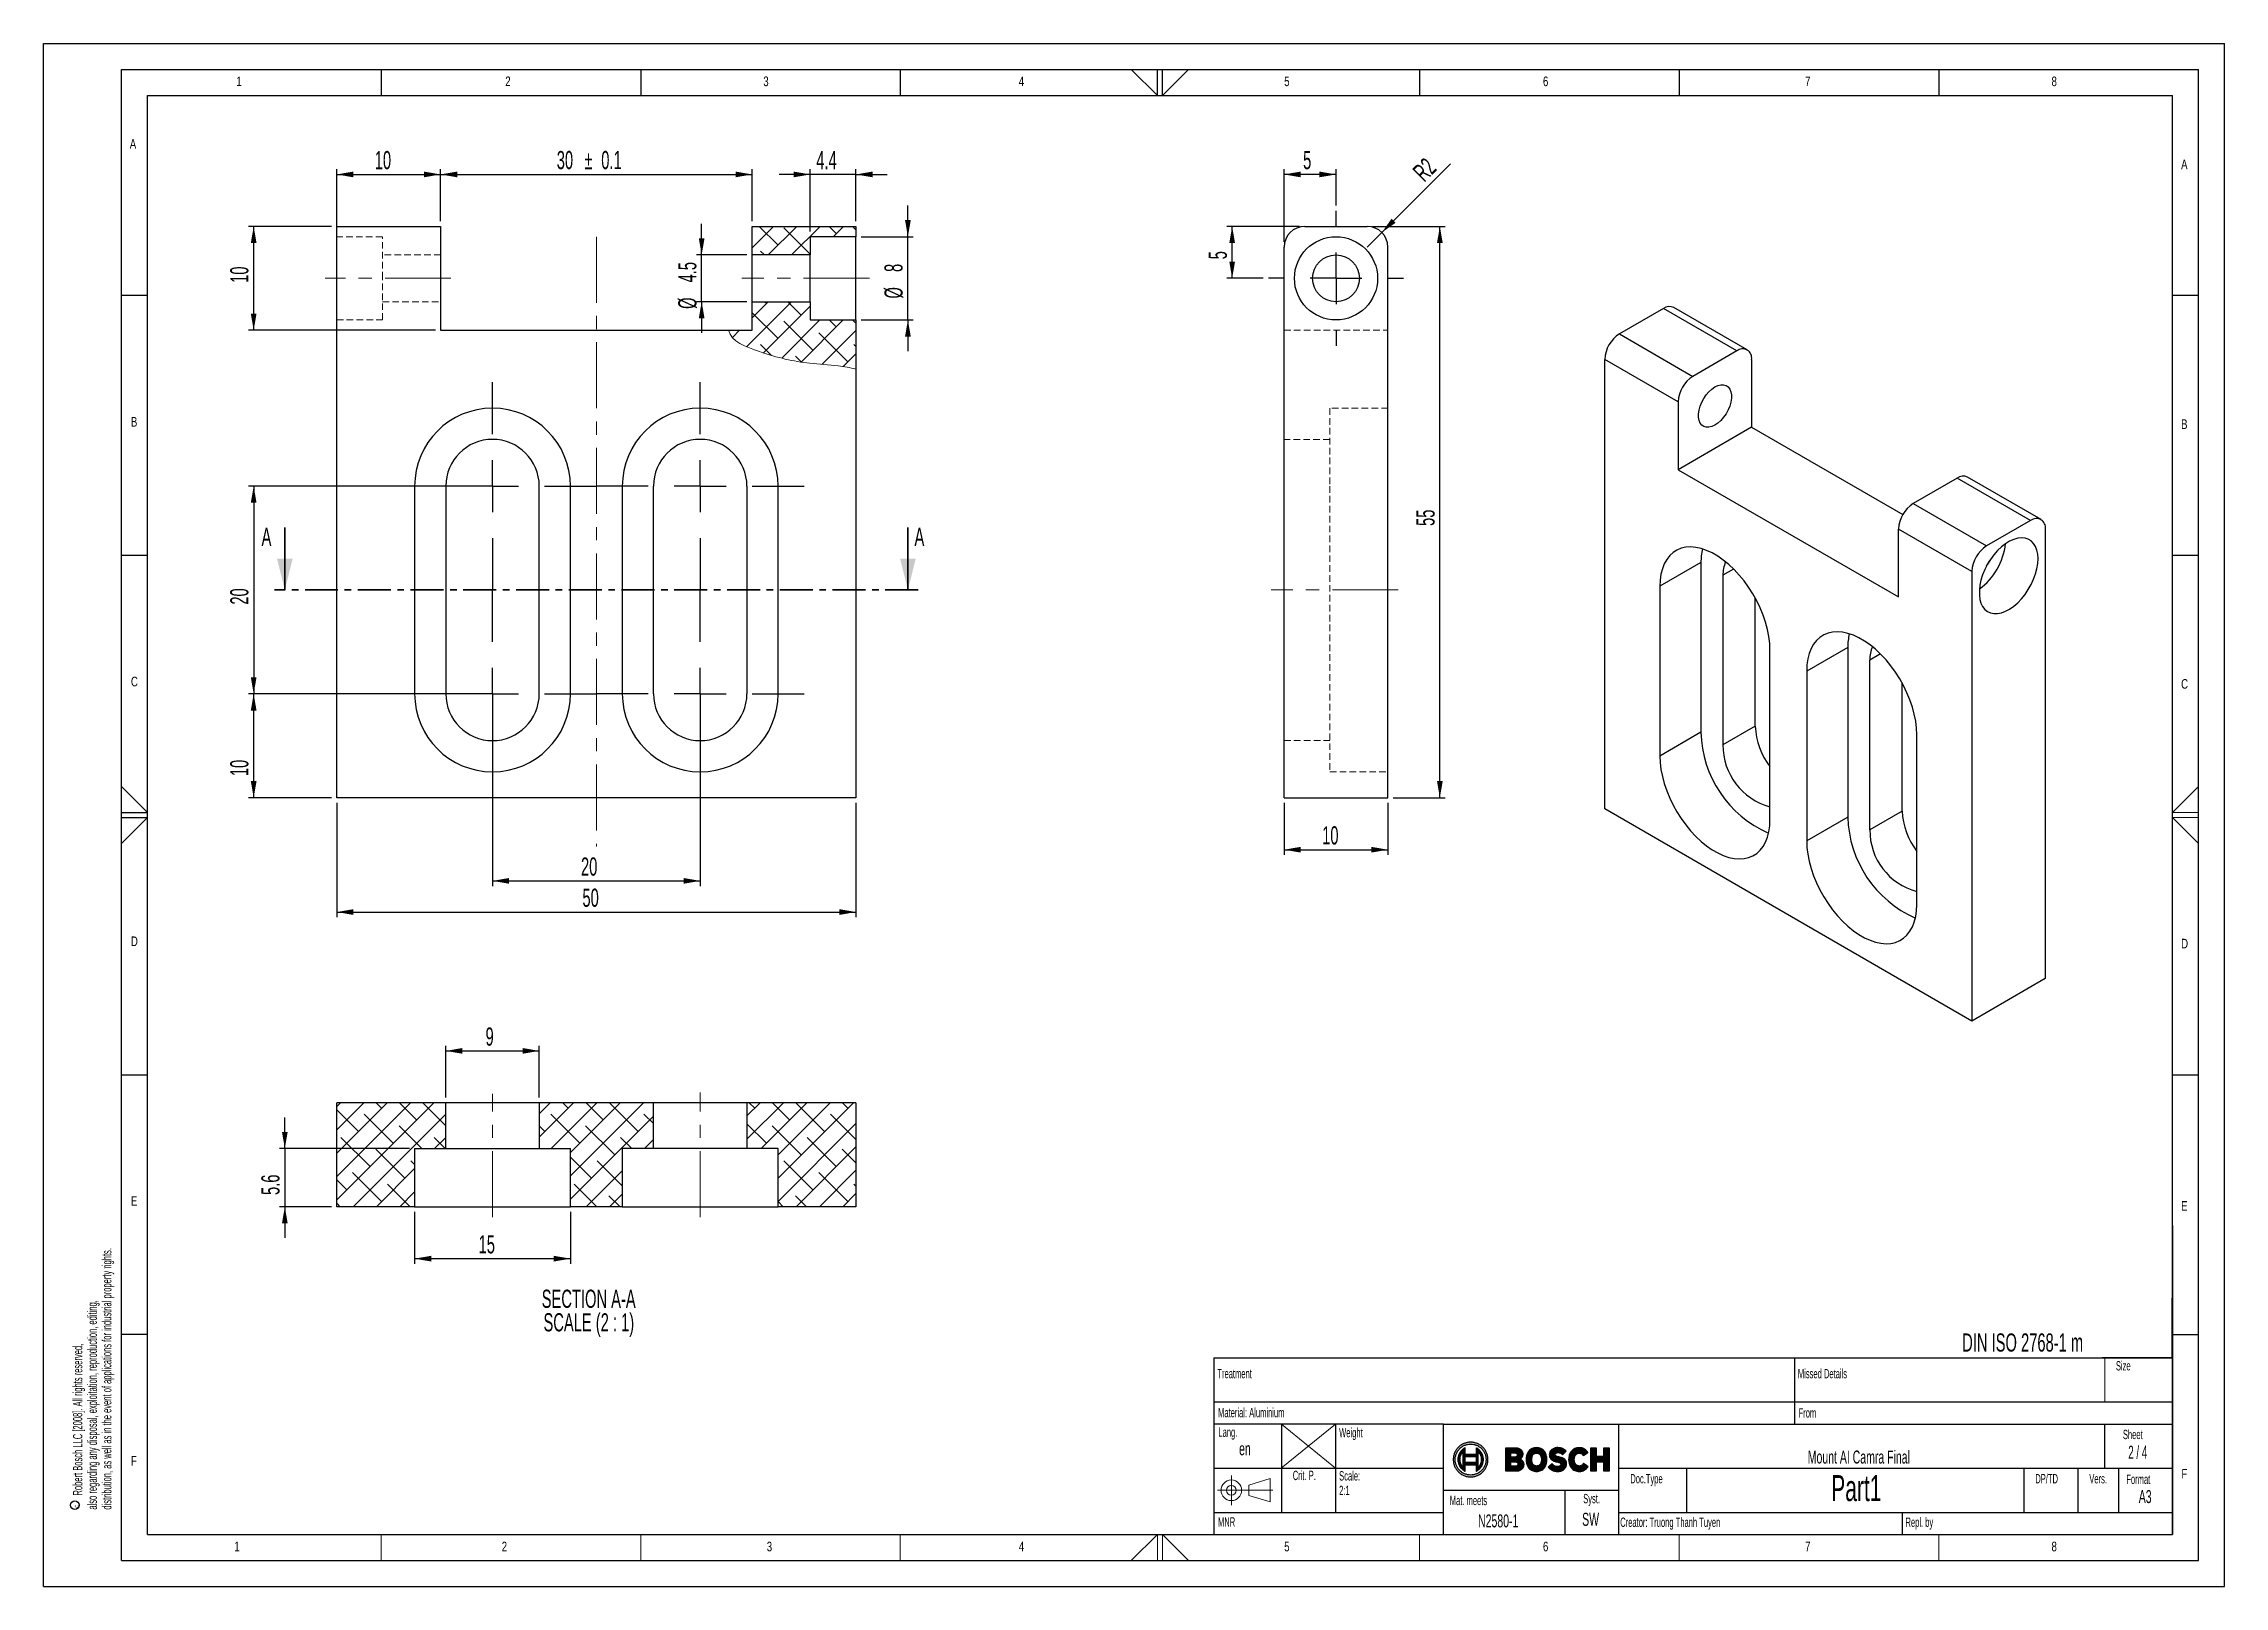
# Paper-space layout 'Sheet2' of a CAD drawing. Header units: millimetres. Extents: x 0 to 420, y 0 to 297.
import ezdxf

# ---------------------------------------------------------------- set-up
doc = ezdxf.new("R2010")
doc.units = ezdxf.units.MM
doc.header["$PDSIZE"] = -1
for name, pattern in [('CENTER', [10.16, 6.35, -1.27, 1.27, -1.27]), ('CENTERX2', [20.32, 12.7, -2.54, 2.54, -2.54]), ('HIDDEN', [1.905, 1.27, -0.635])]:
    doc.linetypes.add(name, pattern=pattern)
doc.layers.add('FORMAT', color=7, linetype='Continuous')
doc.layers.add('SLD-0', color=7, linetype='Continuous')
doc.styles.add('SLDTEXTSTYLE0', font='TXT', dxfattribs={"width": 0.75})
doc.styles.add('SLDTEXTSTYLE1', font='TXT', dxfattribs={"width": 0.605})
doc.styles.add('SLDTEXTSTYLE2', font='TXT', dxfattribs={"width": 0.563})
doc.dimstyles.new('SLDDIMSTYLE0', dxfattribs={"dimtxt": 3.5, "dimasz": 3.2, "dimexe": 0, "dimexo": 0.0625, "dimgap": 0.875, "dimtad": 1, "dimdec": 1, "dimlfac": 0.5, "dimrnd": 1e-09, "dimzin": 12, "dimdsep": 46, "dimtxsty": 'SLDTEXTSTYLE1', "dimsah": 1, "dimcen": 0.09, "dimadec": 0, "dimazin": 3, "dimtfac": 1, "dimtdec": 1, "dimtmove": 0, "dimatfit": 0, "dimfxl": 0, "dimfrac": 2, "dimtolj": 1, "dimtzin": 12, "dimarcsym": 0})
doc.dimstyles.new('SLDDIMSTYLE1', dxfattribs={"dimtxt": 3.5, "dimasz": 3.2, "dimexe": 0, "dimexo": 0.0625, "dimgap": 0.875, "dimtad": 1, "dimdec": 1, "dimlfac": 0.5, "dimrnd": 1e-09, "dimzin": 12, "dimdsep": 46, "dimtxsty": 'SLDTEXTSTYLE1', "dimsah": 1, "dimcen": 0.09, "dimadec": 0, "dimazin": 3, "dimtfac": 1, "dimtdec": 1, "dimtofl": 0, "dimtmove": 0, "dimatfit": 3, "dimfxl": 0, "dimfrac": 2, "dimtolj": 1, "dimtzin": 12, "dimarcsym": 0})
doc.dimstyles.new('SLDDIMSTYLE2', dxfattribs={"dimtxt": 3.5, "dimasz": 3.2, "dimexe": 0, "dimexo": 0.0625, "dimgap": 0.875, "dimtad": 1, "dimdec": 1, "dimlfac": 0.5, "dimrnd": 1e-09, "dimzin": 12, "dimdsep": 46, "dimtxsty": 'SLDTEXTSTYLE1', "dimsah": 1, "dimcen": 0, "dimadec": 0, "dimazin": 3, "dimtfac": 1, "dimtdec": 1, "dimtofl": 0, "dimtmove": 0, "dimatfit": 3, "dimfxl": 0, "dimfrac": 2, "dimtolj": 1, "dimtzin": 12, "dimarcsym": 0})

psp = doc.layouts.new('Sheet2')

# ---------------------------------------------------------------- texts
at = {"color": 7, "linetype": 'Continuous', "char_height": 3.5, "attachment_point": 1, "style": 'SLDTEXTSTYLE1'}
for insert in [(41.98, 203.82), (167.73, 203.82)]:
    psp.add_mtext('A', dxfattribs=dict(at, insert=insert))
at = {"color": 7, "linetype": 'Continuous', "lineweight": 0, "insert": (297.94, 14.16), "char_height": 2.5, "attachment_point": 2, "style": 'SLDTEXTSTYLE1'}
psp.add_mtext('SW', dxfattribs=at)
at = {"layer": 'FORMAT'}
for s, insert, char_height, attachment_point, style in [('1', (37.12, 290.67), 1.85, 1, 'SLDTEXTSTYLE0'), ('2', (88.91, 290.67), 1.85, 1, 'SLDTEXTSTYLE0'), ('3', (138.61, 290.67), 1.85, 1, 'SLDTEXTSTYLE0'), ('4', (187.82, 290.67), 1.85, 1, 'SLDTEXTSTYLE0'), ('5', (238.93, 290.67), 1.85, 1, 'SLDTEXTSTYLE0'), ('6', (288.77, 290.67), 1.85, 1, 'SLDTEXTSTYLE0'), ('7', (339.25, 290.67), 1.85, 1, 'SLDTEXTSTYLE0'), ('8', (386.71, 290.67), 1.85, 1, 'SLDTEXTSTYLE0'), ('A', (16.6, 278.62), 1.85, 1, 'SLDTEXTSTYLE0'), ('A', (411.67, 274.67), 1.85, 1, 'SLDTEXTSTYLE0'), ('B', (16.82, 225.12), 1.85, 1, 'SLDTEXTSTYLE0'), ('B', (411.67, 224.67), 1.85, 1, 'SLDTEXTSTYLE0'), ('C', (16.82, 175.12), 1.85, 1, 'SLDTEXTSTYLE0'), ('C', (411.67, 174.67), 1.85, 1, 'SLDTEXTSTYLE0'), ('D', (16.82, 125.12), 1.85, 1, 'SLDTEXTSTYLE0'), ('D', (411.67, 124.67), 1.85, 1, 'SLDTEXTSTYLE0'), ('E', (16.82, 75.12), 1.85, 1, 'SLDTEXTSTYLE0'), ('E', (411.67, 74.16), 1.85, 1, 'SLDTEXTSTYLE0'), ('Size', (399.11, 43.37), 1.8, 1, 'SLDTEXTSTYLE1'), ('Treatment', (226.06, 41.86), 1.8, 1, 'SLDTEXTSTYLE1'), ('Missed Details', (337.86, 41.86), 1.8, 1, 'SLDTEXTSTYLE1'), ('Material: Aluminium', (226.2, 34.35), 1.8, 1, 'SLDTEXTSTYLE1'), ('From', (338, 34.3), 1.8, 1, 'SLDTEXTSTYLE1'), ('Lang.', (226.26, 30.59), 1.8, 1, 'SLDTEXTSTYLE1'), ('Weight', (249.51, 30.5), 1.8, 1, 'SLDTEXTSTYLE1'), ('Sheet', (400.46, 30.15), 1.8, 1, 'SLDTEXTSTYLE1'), ('Mount AI Camra Final', (349.6, 26.15), 2.5, 2, 'SLDTEXTSTYLE1'), ('2 / 4', (403.32, 27.07), 2.5, 2, 'SLDTEXTSTYLE2'), ('F', (16.82, 25.12), 1.85, 1, 'SLDTEXTSTYLE0'), ('Crit. P.', (240.58, 22.26), 1.8, 1, 'SLDTEXTSTYLE1'), ('Scale:', (249.51, 22.18), 1.8, 1, 'SLDTEXTSTYLE1'), ('Doc.Type', (305.59, 21.63), 1.8, 1, 'SLDTEXTSTYLE1'), ('Part1', (349.12, 21.42), 5, 2, 'SLDTEXTSTYLE1'), ('DP/TD', (383.59, 21.63), 1.8, 1, 'SLDTEXTSTYLE1'), ('Vers.', (393.99, 21.63), 1.8, 1, 'SLDTEXTSTYLE1'), ('Format', (401.12, 21.53), 1.8, 1, 'SLDTEXTSTYLE1'), ('F', (411.73, 22.62), 1.85, 1, 'SLDTEXTSTYLE0'), ('2:1', (249.51, 19.38), 1.8, 1, 'SLDTEXTSTYLE1'), ('Mat. meets', (270.82, 17.44), 1.8, 1, 'SLDTEXTSTYLE1'), ('Syst.', (298.14, 17.8), 1.8, 2, 'SLDTEXTSTYLE1'), ('A3', (404.75, 18.54), 2.5, 2, 'SLDTEXTSTYLE1'), ('MNR', (226.18, 13.3), 1.8, 1, 'SLDTEXTSTYLE1'), ('N2580-1', (276.27, 13.86), 2.5, 1, 'SLDTEXTSTYLE1'), ('Creator: Truong Thanh Tuyen', (303.65, 13.25), 1.8, 1, 'SLDTEXTSTYLE1'), ('Repl. by', (358.59, 13.26), 1.8, 1, 'SLDTEXTSTYLE1'), ('1', (36.73, 8.6), 1.85, 1, 'SLDTEXTSTYLE0'), ('2', (88.23, 8.6), 1.85, 1, 'SLDTEXTSTYLE0'), ('3', (139.28, 8.6), 1.85, 1, 'SLDTEXTSTYLE0'), ('4', (187.82, 8.6), 1.85, 1, 'SLDTEXTSTYLE0'), ('5', (238.93, 8.6), 1.85, 1, 'SLDTEXTSTYLE0'), ('6', (288.77, 8.6), 1.85, 1, 'SLDTEXTSTYLE0'), ('7', (339.25, 8.6), 1.85, 1, 'SLDTEXTSTYLE0'), ('8', (386.71, 8.6), 1.85, 1, 'SLDTEXTSTYLE0')]:
    psp.add_mtext(s, dxfattribs=dict(at, insert=insert, char_height=char_height, attachment_point=attachment_point, style=style))
at = {"layer": 'SLD-0', "char_height": 1.8, "attachment_point": 1, "rotation": 90, "style": 'SLDTEXTSTYLE1'}
for s, insert in [('distribution, as well as in the event of applications for industrial property rights.', (11.26, 14.78)), ('also regarding any disposal, exploitation, reproduction, editing,', (8.46, 14.78)), ('Robert Bosch LLC [2008]. All rights reserved,', (5.66, 17.48))]:
    psp.add_mtext(s, dxfattribs=dict(at, insert=insert))
at = {"layer": 'SLD-0', "style": 'SLDTEXTSTYLE1'}
for s, insert, char_height, attachment_point in [('SECTION A-A', (104.98, 57.12), 3.5, 2), ('SCALE (2 : 1)', (105.01, 52.59), 3.5, 2), ('DIN ISO 2768-1 m', (369.51, 48.7), 3.5, 1), ('en', (230.24, 27.74), 2.5, 1)]:
    psp.add_mtext(s, dxfattribs=dict(at, insert=insert, char_height=char_height, attachment_point=attachment_point))

# ---------------------------------------------------------------- blocks, each defined once
blk = doc.blocks.new('Bosch_logo_1')
at = {"linetype": 'Continuous'}
h = blk.add_hatch(color=7, dxfattribs=at)
edge = h.paths.add_edge_path(flags=0)
edge.add_spline(control_points=[(-19.09, 0.83), (-19.25, 0.83), (-19.57, 0.79), (-20.03, 0.65), (-20.44, 0.43), (-20.79, 0.14), (-21.09, -0.22), (-21.31, -0.63), (-21.45, -1.08), (-21.48, -1.4), (-21.48, -1.56)], knot_values=[1, 1, 1, 1, 1.129143, 1.254452, 1.377674, 1.5, 1.622326, 1.745548, 1.870857, 2, 2, 2, 2], weights=[1, 1, 1, 1, 1, 1, 1, 1, 1, 1, 1], degree=3, periodic=0)
edge.add_spline(control_points=[(-21.48, -1.56), (-21.48, -1.72), (-21.45, -2.04), (-21.31, -2.49), (-21.09, -2.9), (-20.79, -3.26), (-20.44, -3.55), (-20.03, -3.77), (-19.57, -3.91), (-19.25, -3.95), (-19.09, -3.95)], knot_values=[2, 2, 2, 2, 2.129137, 2.254443, 2.377665, 2.499992, 2.62232, 2.745544, 2.870855, 3, 3, 3, 3], weights=[1, 1, 1, 1, 1, 1, 1, 1, 1, 1, 1], degree=3, periodic=0)
edge.add_spline(control_points=[(-19.09, -3.95), (-18.93, -3.95), (-18.61, -3.91), (-18.16, -3.77), (-17.75, -3.55), (-17.4, -3.26), (-17.1, -2.9), (-16.88, -2.49), (-16.74, -2.04), (-16.71, -1.72), (-16.71, -1.56)], knot_values=[3, 3, 3, 3, 3.129141, 3.254451, 3.377676, 3.500005, 3.622334, 3.745557, 3.870864, 4, 4, 4, 4], weights=[1, 1, 1, 1, 1, 1, 1, 1, 1, 1, 1], degree=3, periodic=0)
edge.add_spline(control_points=[(-16.71, -1.56), (-16.71, -1.4), (-16.74, -1.08), (-16.88, -0.63), (-17.1, -0.22), (-17.4, 0.14), (-17.75, 0.43), (-18.16, 0.65), (-18.61, 0.79), (-18.93, 0.83), (-19.09, 0.83)], knot_values=[0, 0, 0, 0, 0.129143, 0.254454, 0.377677, 0.500004, 0.622331, 0.745553, 0.870861, 1, 1, 1, 1], weights=[1, 1, 1, 1, 1, 1, 1, 1, 1, 1, 1], degree=3, periodic=0)
edge = h.paths.add_edge_path(flags=0)
edge.add_spline(control_points=[(-19.09, -3.69), (-19.24, -3.69), (-19.52, -3.66), (-19.92, -3.53), (-20.29, -3.33), (-20.61, -3.07), (-20.87, -2.75), (-21.07, -2.39), (-21.19, -1.99), (-21.22, -1.7), (-21.22, -1.56)], knot_values=[2, 2, 2, 2, 2.129015, 2.2543, 2.377579, 2.500005, 2.62243, 2.745707, 2.870989, 3, 3, 3, 3], weights=[1, 1, 1, 1, 1, 1, 1, 1, 1, 1, 1], degree=3, periodic=0)
edge.add_spline(control_points=[(-21.22, -1.56), (-21.22, -1.42), (-21.19, -1.13), (-21.07, -0.73), (-20.87, -0.37), (-20.61, -0.05), (-20.29, 0.21), (-19.92, 0.41), (-19.52, 0.54), (-19.24, 0.57), (-19.09, 0.57)], knot_values=[3, 3, 3, 3, 3.129013, 3.254297, 3.377574, 3.5, 3.622425, 3.745703, 3.870987, 4, 4, 4, 4], weights=[1, 1, 1, 1, 1, 1, 1, 1, 1, 1, 1], degree=3, periodic=0)
edge.add_spline(control_points=[(-19.09, 0.57), (-18.95, 0.57), (-18.67, 0.54), (-18.26, 0.41), (-17.9, 0.21), (-17.58, -0.05), (-17.32, -0.37), (-17.12, -0.73), (-17, -1.13), (-16.97, -1.42), (-16.97, -1.56)], knot_values=[0, 0, 0, 0, 0.129013, 0.254297, 0.377575, 0.5, 0.622426, 0.745703, 0.870987, 1, 1, 1, 1], weights=[1, 1, 1, 1, 1, 1, 1, 1, 1, 1, 1], degree=3, periodic=0)
edge.add_spline(control_points=[(-16.97, -1.56), (-16.97, -1.7), (-17, -1.99), (-17.12, -2.39), (-17.32, -2.75), (-17.58, -3.07), (-17.9, -3.33), (-18.26, -3.53), (-18.67, -3.66), (-18.95, -3.69), (-19.09, -3.69)], knot_values=[1, 1, 1, 1, 1.129011, 1.254293, 1.377569, 1.499994, 1.62242, 1.745698, 1.870984, 2, 2, 2, 2], weights=[1, 1, 1, 1, 1, 1, 1, 1, 1, 1, 1], degree=3, periodic=0)
h = blk.add_hatch(color=7, dxfattribs=at)
edge = h.paths.add_edge_path(flags=0)
edge.add_spline(control_points=[(-17.34, -1.56), (-17.34, -1.48), (-17.35, -1.33), (-17.39, -1.1), (-17.47, -0.88), (-17.57, -0.67), (-17.69, -0.48), (-17.84, -0.3), (-18.01, -0.15), (-18.18, -0.03), (-18.29, 0.03), (-18.33, 0.05)], knot_values=[1, 1, 1, 1, 1.11875, 1.235358, 1.350638, 1.465346, 1.580206, 1.695924, 1.81322, 1.932843, 2, 2, 2, 2], weights=[1, 1, 1, 1, 1, 1, 1, 1, 1, 1, 1, 1], degree=3, periodic=0)
edge.add_line((-18.33, 0.05), (-18.33, -0.85))
edge.add_line((-18.33, -0.85), (-19.86, -0.85))
edge.add_line((-19.86, -0.85), (-19.86, 0.05))
edge.add_spline(control_points=[(-19.86, 0.05), (-19.9, 0.03), (-20.01, -0.03), (-20.17, -0.15), (-20.35, -0.31), (-20.5, -0.48), (-20.62, -0.67), (-20.72, -0.88), (-20.79, -1.1), (-20.84, -1.33), (-20.85, -1.48), (-20.85, -1.56)], knot_values=[5, 5, 5, 5, 5.067081, 5.186743, 5.3041, 5.419866, 5.534741, 5.649429, 5.764667, 5.88124, 6, 6, 6, 6], weights=[1, 1, 1, 1, 1, 1, 1, 1, 1, 1, 1, 1], degree=3, periodic=0)
edge.add_spline(control_points=[(-20.85, -1.56), (-20.85, -1.64), (-20.84, -1.79), (-20.79, -2.02), (-20.72, -2.24), (-20.62, -2.44), (-20.5, -2.64), (-20.35, -2.81), (-20.17, -2.97), (-20.01, -3.09), (-19.9, -3.15), (-19.86, -3.17)], knot_values=[6, 6, 6, 6, 6.118545, 6.23462, 6.349211, 6.463277, 6.577752, 6.693544, 6.811542, 6.932619, 7, 7, 7, 7], weights=[1, 1, 1, 1, 1, 1, 1, 1, 1, 1, 1, 1], degree=3, periodic=0)
edge.add_line((-19.86, -3.17), (-19.86, -2.27))
edge.add_line((-19.86, -2.27), (-18.33, -2.27))
edge.add_line((-18.33, -2.27), (-18.33, -3.17))
edge.add_spline(control_points=[(-18.33, -3.17), (-18.29, -3.15), (-18.18, -3.09), (-18.01, -2.97), (-17.84, -2.82), (-17.69, -2.64), (-17.57, -2.45), (-17.47, -2.24), (-17.39, -2.02), (-17.35, -1.79), (-17.34, -1.64), (-17.34, -1.56)], knot_values=[0, 0, 0, 0, 0.067062, 0.186788, 0.304137, 0.419867, 0.534708, 0.649384, 0.764633, 0.881229, 1, 1, 1, 1], weights=[1, 1, 1, 1, 1, 1, 1, 1, 1, 1, 1, 1], degree=3, periodic=0)
edge = h.paths.add_edge_path(flags=0)
edge.add_spline(control_points=[(-20.15, -2.61), (-20.21, -2.55), (-20.32, -2.4), (-20.46, -2.15), (-20.54, -1.86), (-20.56, -1.66), (-20.56, -1.56)], knot_values=[0, 0, 0, 0, 0.230716, 0.485534, 0.740848, 1, 1, 1, 1], weights=[1, 1, 1, 1, 1, 1, 1], degree=3, periodic=0)
edge.add_spline(control_points=[(-20.56, -1.56), (-20.56, -1.46), (-20.54, -1.26), (-20.46, -0.97), (-20.32, -0.72), (-20.21, -0.57), (-20.15, -0.51)], knot_values=[1, 1, 1, 1, 1.258923, 1.514213, 1.769137, 2, 2, 2, 2], weights=[1, 1, 1, 1, 1, 1, 1], degree=3, periodic=0)
edge.add_line((-20.15, -0.51), (-20.15, -2.61))
h.paths.add_polyline_path([(-18.33, -1.14), (-18.33, -1.98), (-19.86, -1.98), (-19.86, -1.14)], flags=0)
edge = h.paths.add_edge_path(flags=0)
edge.add_spline(control_points=[(-17.63, -1.56), (-17.63, -1.66), (-17.65, -1.86), (-17.73, -2.15), (-17.86, -2.4), (-17.98, -2.55), (-18.04, -2.61)], knot_values=[1, 1, 1, 1, 1.259119, 1.514406, 1.769207, 2, 2, 2, 2], weights=[1, 1, 1, 1, 1, 1, 1], degree=3, periodic=0)
edge.add_line((-18.04, -2.61), (-18.04, -0.51))
edge.add_spline(control_points=[(-18.04, -0.51), (-17.98, -0.57), (-17.86, -0.72), (-17.73, -0.97), (-17.65, -1.26), (-17.63, -1.46), (-17.63, -1.56)], knot_values=[0, 0, 0, 0, 0.23094, 0.485847, 0.74111, 1, 1, 1, 1], weights=[1, 1, 1, 1, 1, 1, 1], degree=3, periodic=0)
h = blk.add_hatch(color=7, dxfattribs=at)
edge = h.paths.add_edge_path(flags=0)
edge.add_line((-14.32, 0), (-14.32, -3.12))
edge.add_line((-14.32, -3.12), (-12.72, -3.12))
edge.add_spline(control_points=[(-12.72, -3.12), (-12.66, -3.12), (-12.54, -3.11), (-12.36, -3.07), (-12.2, -2.99), (-12.05, -2.89), (-11.92, -2.76), (-11.82, -2.61), (-11.76, -2.44), (-11.75, -2.32), (-11.75, -2.25)], knot_values=[1, 1, 1, 1, 1.126298, 1.252075, 1.376857, 1.500279, 1.622498, 1.744628, 1.86913, 2, 2, 2, 2], weights=[1, 1, 1, 1, 1, 1, 1, 1, 1, 1, 1], degree=3, periodic=0)
edge.add_spline(control_points=[(-11.75, -2.25), (-11.75, -1.88), (-11.95, -1.62), (-12.32, -1.5)], knot_values=[2, 2, 2, 2, 3, 3, 3, 3], weights=[1, 1, 1, 1], degree=3, periodic=0)
edge.add_spline(control_points=[(-12.32, -1.5), (-12.05, -1.39), (-11.88, -1.15), (-11.88, -0.86)], knot_values=[3, 3, 3, 3, 4, 4, 4, 4], weights=[1, 1, 1, 1], degree=3, periodic=0)
edge.add_spline(control_points=[(-11.88, -0.86), (-11.88, -0.79), (-11.9, -0.66), (-11.95, -0.48), (-12.04, -0.33), (-12.16, -0.21), (-12.3, -0.11), (-12.44, -0.06), (-12.56, -0.03), (-12.69, -0.01), (-12.79, 0), (-12.86, 0)], knot_values=[4, 4, 4, 4, 4.138726, 4.263614, 4.380196, 4.493995, 4.609834, 4.731357, 4.795091, 4.861041, 5, 5, 5, 5], weights=[1, 1, 1, 1, 1, 1, 1, 1, 1, 1, 1, 1], degree=3, periodic=0)
edge.add_line((-12.86, 0), (-14.32, 0))
edge = h.paths.add_edge_path(flags=0)
edge.add_line((-12.99, -1.23), (-13.55, -1.23))
edge.add_line((-13.55, -1.23), (-13.55, -0.65))
edge.add_line((-13.55, -0.65), (-12.98, -0.65))
edge.add_spline(control_points=[(-12.98, -0.65), (-12.94, -0.65), (-12.88, -0.66), (-12.81, -0.7), (-12.76, -0.73), (-12.73, -0.78), (-12.7, -0.83), (-12.68, -0.88), (-12.68, -0.93), (-12.68, -0.95)], knot_values=[0, 0, 0, 0, 0.262903, 0.383932, 0.501607, 0.619042, 0.739321, 0.865393, 1, 1, 1, 1], weights=[1, 1, 1, 1, 1, 1, 1, 1, 1, 1], degree=3, periodic=0)
edge.add_spline(control_points=[(-12.68, -0.95), (-12.68, -0.98), (-12.7, -1.05), (-12.75, -1.13), (-12.81, -1.18), (-12.86, -1.21), (-12.92, -1.23), (-12.97, -1.23), (-12.99, -1.23)], knot_values=[1, 1, 1, 1, 1.223799, 1.457178, 1.580002, 1.709138, 1.847774, 2, 2, 2, 2], weights=[1, 1, 1, 1, 1, 1, 1, 1, 1], degree=3, periodic=0)
edge = h.paths.add_edge_path(flags=0)
edge.add_line((-12.98, -2.47), (-13.55, -2.47))
edge.add_line((-13.55, -2.47), (-13.55, -1.86))
edge.add_line((-13.55, -1.86), (-12.99, -1.86))
edge.add_spline(control_points=[(-12.99, -1.86), (-12.96, -1.86), (-12.9, -1.86), (-12.81, -1.88), (-12.74, -1.91), (-12.68, -1.94), (-12.64, -1.99), (-12.6, -2.04), (-12.58, -2.1), (-12.58, -2.14), (-12.58, -2.16)], knot_values=[4, 4, 4, 4, 4.169584, 4.318204, 4.44921, 4.566675, 4.675402, 4.780628, 4.887411, 5, 5, 5, 5], weights=[1, 1, 1, 1, 1, 1, 1, 1, 1, 1, 1], degree=3, periodic=0)
edge.add_spline(control_points=[(-12.58, -2.16), (-12.58, -2.19), (-12.58, -2.24), (-12.61, -2.31), (-12.64, -2.36), (-12.69, -2.41), (-12.75, -2.44), (-12.82, -2.46), (-12.9, -2.47), (-12.95, -2.47), (-12.98, -2.47)], knot_values=[0, 0, 0, 0, 0.13693, 0.257262, 0.368703, 0.4789, 0.594051, 0.71818, 0.853308, 1, 1, 1, 1], weights=[1, 1, 1, 1, 1, 1, 1, 1, 1, 1, 1], degree=3, periodic=0)
h = blk.add_hatch(color=7, dxfattribs=at)
edge = h.paths.add_edge_path(flags=0)
edge.add_spline(control_points=[(-8.59, -1.56), (-8.59, -1.34), (-8.63, -1.02), (-8.79, -0.64), (-8.96, -0.39), (-9.16, -0.19), (-9.42, -0.04), (-9.71, 0.06), (-9.92, 0.08), (-10.02, 0.08)], knot_values=[3, 3, 3, 3, 3.265622, 3.38947, 3.508778, 3.625817, 3.743834, 3.866982, 4, 4, 4, 4], weights=[1, 1, 1, 1, 1, 1, 1, 1, 1, 1], degree=3, periodic=0)
edge.add_spline(control_points=[(-10.02, 0.08), (-10.13, 0.08), (-10.34, 0.06), (-10.63, -0.04), (-10.88, -0.19), (-11.09, -0.39), (-11.26, -0.64), (-11.37, -0.92), (-11.45, -1.23), (-11.46, -1.45), (-11.46, -1.56)], knot_values=[0, 0, 0, 0, 0.132442, 0.255308, 0.373253, 0.490335, 0.609715, 0.733608, 0.863424, 1, 1, 1, 1], weights=[1, 1, 1, 1, 1, 1, 1, 1, 1, 1, 1], degree=3, periodic=0)
edge.add_spline(control_points=[(-11.46, -1.56), (-11.46, -1.67), (-11.45, -1.89), (-11.37, -2.2), (-11.26, -2.48), (-11.09, -2.73), (-10.88, -2.93), (-10.63, -3.08), (-10.34, -3.18), (-10.13, -3.2), (-10.02, -3.2)], knot_values=[1, 1, 1, 1, 1.137058, 1.267067, 1.390939, 1.510171, 1.627062, 1.744845, 1.867609, 2, 2, 2, 2], weights=[1, 1, 1, 1, 1, 1, 1, 1, 1, 1, 1], degree=3, periodic=0)
edge.add_spline(control_points=[(-10.02, -3.2), (-9.92, -3.2), (-9.71, -3.18), (-9.42, -3.08), (-9.16, -2.93), (-8.96, -2.73), (-8.79, -2.48), (-8.63, -2.1), (-8.59, -1.78), (-8.59, -1.56)], knot_values=[2, 2, 2, 2, 2.132959, 2.256002, 2.373854, 2.490704, 2.609866, 2.733695, 3, 3, 3, 3], weights=[1, 1, 1, 1, 1, 1, 1, 1, 1, 1], degree=3, periodic=0)
edge = h.paths.add_edge_path(flags=0)
edge.add_spline(control_points=[(-10.02, -2.45), (-10.08, -2.45), (-10.18, -2.44), (-10.32, -2.39), (-10.43, -2.3), (-10.53, -2.19), (-10.6, -2.06), (-10.65, -1.91), (-10.68, -1.74), (-10.69, -1.62), (-10.69, -1.56)], knot_values=[1, 1, 1, 1, 1.126022, 1.242054, 1.354766, 1.469608, 1.590236, 1.718578, 1.855252, 2, 2, 2, 2], weights=[1, 1, 1, 1, 1, 1, 1, 1, 1, 1, 1], degree=3, periodic=0)
edge.add_spline(control_points=[(-10.69, -1.56), (-10.69, -1.5), (-10.68, -1.38), (-10.65, -1.22), (-10.6, -1.07), (-10.53, -0.93), (-10.43, -0.82), (-10.32, -0.74), (-10.18, -0.68), (-10.08, -0.67), (-10.02, -0.67)], knot_values=[2, 2, 2, 2, 2.144038, 2.280288, 2.408454, 2.529112, 2.644145, 2.75716, 2.873562, 3, 3, 3, 3], weights=[1, 1, 1, 1, 1, 1, 1, 1, 1, 1, 1], degree=3, periodic=0)
edge.add_spline(control_points=[(-10.02, -0.67), (-9.97, -0.67), (-9.87, -0.68), (-9.73, -0.74), (-9.61, -0.82), (-9.52, -0.93), (-9.45, -1.07), (-9.39, -1.22), (-9.36, -1.38), (-9.36, -1.5), (-9.36, -1.56)], knot_values=[3, 3, 3, 3, 3.126334, 3.242884, 3.356143, 3.471378, 3.592113, 3.720206, 3.85625, 4, 4, 4, 4], weights=[1, 1, 1, 1, 1, 1, 1, 1, 1, 1, 1], degree=3, periodic=0)
edge.add_spline(control_points=[(-9.36, -1.56), (-9.36, -1.62), (-9.36, -1.74), (-9.39, -1.91), (-9.45, -2.06), (-9.52, -2.19), (-9.61, -2.3), (-9.73, -2.39), (-9.87, -2.44), (-9.97, -2.45), (-10.02, -2.45)], knot_values=[0, 0, 0, 0, 0.14446, 0.28093, 0.4092, 0.529906, 0.644952, 0.757909, 0.874086, 1, 1, 1, 1], weights=[1, 1, 1, 1, 1, 1, 1, 1, 1, 1, 1], degree=3, periodic=0)
h = blk.add_hatch(color=7, dxfattribs=at)
edge = h.paths.add_edge_path(flags=0)
edge.add_spline(control_points=[(-7.47, -0.89), (-7.47, -0.87), (-7.47, -0.82), (-7.44, -0.76), (-7.4, -0.71), (-7.35, -0.67), (-7.29, -0.64), (-7.21, -0.61), (-7.14, -0.6), (-7.09, -0.6)], knot_values=[5, 5, 5, 5, 5.135975, 5.259361, 5.378167, 5.497749, 5.620502, 5.746431, 6, 6, 6, 6], weights=[1, 1, 1, 1, 1, 1, 1, 1, 1, 1], degree=3, periodic=0)
edge.add_spline(control_points=[(-7.09, -0.6), (-7.03, -0.6), (-6.91, -0.62), (-6.73, -0.68), (-6.58, -0.77), (-6.49, -0.85), (-6.45, -0.89)], knot_values=[6, 6, 6, 6, 6.263489, 6.517535, 6.763897, 7, 7, 7, 7], weights=[1, 1, 1, 1, 1, 1, 1], degree=3, periodic=0)
edge.add_line((-6.45, -0.89), (-5.97, -0.41))
edge.add_spline(control_points=[(-5.97, -0.41), (-6.03, -0.34), (-6.16, -0.22), (-6.42, -0.06), (-6.74, 0.05), (-6.98, 0.08), (-7.11, 0.08)], knot_values=[8, 8, 8, 8, 8.207, 8.438239, 8.698654, 9, 9, 9, 9], weights=[1, 1, 1, 1, 1, 1, 1], degree=3, periodic=0)
edge.add_spline(control_points=[(-7.11, 0.08), (-7.26, 0.08), (-7.49, 0.05), (-7.76, -0.06), (-7.94, -0.18), (-8.08, -0.32), (-8.19, -0.49), (-8.25, -0.69), (-8.27, -0.83), (-8.27, -0.9)], knot_values=[9, 9, 9, 9, 9.27258, 9.397976, 9.517718, 9.634138, 9.750492, 9.870893, 10, 10, 10, 10], weights=[1, 1, 1, 1, 1, 1, 1, 1, 1, 1], degree=3, periodic=0)
edge.add_spline(control_points=[(-8.27, -0.9), (-8.27, -0.97), (-8.25, -1.1), (-8.2, -1.27), (-8.12, -1.42), (-8, -1.55), (-7.87, -1.66), (-7.72, -1.74), (-7.55, -1.8), (-7.43, -1.83), (-7.37, -1.85)], knot_values=[10, 10, 10, 10, 10.138816, 10.265029, 10.384301, 10.501512, 10.620219, 10.742508, 10.869169, 11, 11, 11, 11], weights=[1, 1, 1, 1, 1, 1, 1, 1, 1, 1, 1], degree=3, periodic=0)
edge.add_line((-7.37, -1.85), (-7.26, -1.87))
edge.add_spline(control_points=[(-7.26, -1.87), (-7.21, -1.88), (-7.12, -1.9), (-7, -1.93), (-6.91, -1.96), (-6.83, -2), (-6.77, -2.04), (-6.73, -2.09), (-6.7, -2.15), (-6.7, -2.19), (-6.7, -2.22)], knot_values=[12, 12, 12, 12, 12.202172, 12.372994, 12.515341, 12.632935, 12.731149, 12.818004, 12.904091, 13, 13, 13, 13], weights=[1, 1, 1, 1, 1, 1, 1, 1, 1, 1, 1], degree=3, periodic=0)
edge.add_spline(control_points=[(-6.7, -2.22), (-6.7, -2.24), (-6.7, -2.28), (-6.73, -2.34), (-6.77, -2.4), (-6.82, -2.44), (-6.88, -2.48), (-6.98, -2.52), (-7.06, -2.52), (-7.12, -2.52)], knot_values=[13, 13, 13, 13, 13.114587, 13.224515, 13.334602, 13.448979, 13.57083, 13.702431, 14, 14, 14, 14], weights=[1, 1, 1, 1, 1, 1, 1, 1, 1, 1], degree=3, periodic=0)
edge.add_spline(control_points=[(-7.12, -2.52), (-7.2, -2.52), (-7.35, -2.51), (-7.56, -2.43), (-7.75, -2.3), (-7.86, -2.19), (-7.91, -2.12)], knot_values=[14, 14, 14, 14, 14.244767, 14.486017, 14.734285, 15, 15, 15, 15], weights=[1, 1, 1, 1, 1, 1, 1], degree=3, periodic=0)
edge.add_line((-7.91, -2.12), (-8.41, -2.61))
edge.add_spline(control_points=[(-8.41, -2.61), (-8.34, -2.69), (-8.23, -2.81), (-8.06, -2.95), (-7.91, -3.03), (-7.75, -3.11), (-7.56, -3.16), (-7.34, -3.19), (-7.19, -3.2), (-7.11, -3.2)], knot_values=[0, 0, 0, 0, 0.216743, 0.327248, 0.441656, 0.562716, 0.693711, 0.838238, 1, 1, 1, 1], weights=[1, 1, 1, 1, 1, 1, 1, 1, 1, 1], degree=3, periodic=0)
edge.add_spline(control_points=[(-7.11, -3.2), (-6.97, -3.2), (-6.74, -3.17), (-6.47, -3.06), (-6.28, -2.95), (-6.13, -2.81), (-6, -2.63), (-5.92, -2.42), (-5.9, -2.26), (-5.9, -2.18)], knot_values=[1, 1, 1, 1, 1.24959, 1.37341, 1.495138, 1.615303, 1.736226, 1.862349, 2, 2, 2, 2], weights=[1, 1, 1, 1, 1, 1, 1, 1, 1, 1], degree=3, periodic=0)
edge.add_spline(control_points=[(-5.9, -2.18), (-5.9, -2.1), (-5.91, -1.98), (-5.95, -1.83), (-5.99, -1.74), (-6.04, -1.66), (-6.11, -1.56), (-6.22, -1.46), (-6.38, -1.38), (-6.55, -1.31), (-6.72, -1.26), (-6.83, -1.24), (-6.89, -1.23)], knot_values=[2, 2, 2, 2, 2.16118, 2.231758, 2.297422, 2.359501, 2.419204, 2.535141, 2.650814, 2.767864, 2.885189, 3, 3, 3, 3], weights=[1, 1, 1, 1, 1, 1, 1, 1, 1, 1, 1, 1, 1], degree=3, periodic=0)
edge.add_line((-6.89, -1.23), (-7, -1.2))
edge.add_spline(control_points=[(-7, -1.2), (-7.03, -1.2), (-7.09, -1.18), (-7.18, -1.16), (-7.26, -1.13), (-7.33, -1.1), (-7.39, -1.06), (-7.44, -1.01), (-7.47, -0.96), (-7.47, -0.91), (-7.47, -0.89)], knot_values=[4, 4, 4, 4, 4.160942, 4.311658, 4.450355, 4.576022, 4.689082, 4.79245, 4.892708, 5, 5, 5, 5], weights=[1, 1, 1, 1, 1, 1, 1, 1, 1, 1, 1], degree=3, periodic=0)
h = blk.add_hatch(color=7, dxfattribs=at)
edge = h.paths.add_edge_path(flags=0)
edge.add_spline(control_points=[(-4.84, -1.54), (-4.84, -1.48), (-4.83, -1.35), (-4.78, -1.17), (-4.72, -1.02), (-4.63, -0.9), (-4.53, -0.8), (-4.41, -0.73), (-4.28, -0.68), (-4.2, -0.67), (-4.15, -0.67)], knot_values=[6, 6, 6, 6, 6.161037, 6.306415, 6.439103, 6.561847, 6.677133, 6.787209, 6.894152, 7, 7, 7, 7], weights=[1, 1, 1, 1, 1, 1, 1, 1, 1, 1, 1], degree=3, periodic=0)
edge.add_spline(control_points=[(-4.15, -0.67), (-4.09, -0.67), (-4, -0.68), (-3.89, -0.72), (-3.81, -0.76), (-3.75, -0.82), (-3.67, -0.9), (-3.62, -0.97), (-3.59, -1.02)], knot_values=[7, 7, 7, 7, 7.267222, 7.388088, 7.505286, 7.622384, 7.742441, 8, 8, 8, 8], weights=[1, 1, 1, 1, 1, 1, 1, 1, 1], degree=3, periodic=0)
edge.add_line((-3.59, -1.02), (-2.95, -0.6))
edge.add_spline(control_points=[(-2.95, -0.6), (-2.99, -0.55), (-3.07, -0.44), (-3.2, -0.3), (-3.33, -0.18), (-3.48, -0.08), (-3.63, -0.01), (-3.86, 0.06), (-4.04, 0.07), (-4.16, 0.07)], knot_values=[9, 9, 9, 9, 9.141792, 9.273033, 9.396287, 9.514496, 9.630867, 9.748657, 10, 10, 10, 10], weights=[1, 1, 1, 1, 1, 1, 1, 1, 1, 1], degree=3, periodic=0)
edge.add_spline(control_points=[(-4.16, 0.07), (-4.27, 0.07), (-4.48, 0.05), (-4.78, -0.04), (-5.04, -0.2), (-5.25, -0.4), (-5.41, -0.64), (-5.53, -0.92), (-5.6, -1.22), (-5.61, -1.43), (-5.61, -1.54)], knot_values=[0, 0, 0, 0, 0.137202, 0.263004, 0.382389, 0.499709, 0.618319, 0.740481, 0.867503, 1, 1, 1, 1], weights=[1, 1, 1, 1, 1, 1, 1, 1, 1, 1, 1], degree=3, periodic=0)
edge.add_spline(control_points=[(-5.61, -1.54), (-5.61, -1.65), (-5.6, -1.88), (-5.52, -2.19), (-5.4, -2.48), (-5.23, -2.72), (-5.02, -2.93), (-4.77, -3.08), (-4.48, -3.18), (-4.27, -3.2), (-4.17, -3.2)], knot_values=[1, 1, 1, 1, 1.137733, 1.268688, 1.393811, 1.514396, 1.632307, 1.750157, 1.87136, 2, 2, 2, 2], weights=[1, 1, 1, 1, 1, 1, 1, 1, 1, 1, 1], degree=3, periodic=0)
edge.add_spline(control_points=[(-4.17, -3.2), (-4.09, -3.2), (-3.96, -3.19), (-3.76, -3.16), (-3.59, -3.11), (-3.44, -3.04), (-3.3, -2.94), (-3.17, -2.82), (-3.05, -2.68), (-2.97, -2.58), (-2.93, -2.52)], knot_values=[2, 2, 2, 2, 2.146769, 2.277507, 2.396986, 2.510414, 2.623051, 2.739689, 2.864302, 3, 3, 3, 3], weights=[1, 1, 1, 1, 1, 1, 1, 1, 1, 1, 1], degree=3, periodic=0)
edge.add_line((-2.93, -2.52), (-3.57, -2.09))
edge.add_spline(control_points=[(-3.57, -2.09), (-3.58, -2.12), (-3.61, -2.17), (-3.67, -2.24), (-3.72, -2.3), (-3.78, -2.35), (-3.86, -2.4), (-3.94, -2.43), (-4.03, -2.45), (-4.1, -2.45), (-4.13, -2.45)], knot_values=[4, 4, 4, 4, 4.128385, 4.250666, 4.368128, 4.483034, 4.598826, 4.720053, 4.851972, 5, 5, 5, 5], weights=[1, 1, 1, 1, 1, 1, 1, 1, 1, 1, 1], degree=3, periodic=0)
edge.add_spline(control_points=[(-4.13, -2.45), (-4.17, -2.45), (-4.26, -2.44), (-4.39, -2.4), (-4.51, -2.33), (-4.62, -2.23), (-4.71, -2.1), (-4.78, -1.94), (-4.83, -1.75), (-4.84, -1.61), (-4.84, -1.54)], knot_values=[5, 5, 5, 5, 5.100905, 5.204158, 5.311192, 5.424096, 5.545704, 5.679523, 5.82954, 6, 6, 6, 6], weights=[1, 1, 1, 1, 1, 1, 1, 1, 1, 1, 1], degree=3, periodic=0)
blk.add_hatch(color=7, dxfattribs=at).paths.add_polyline_path([(0, -3.12), (0, 0), (-0.82, 0), (-0.82, -1.15), (-1.77, -1.15), (-1.77, 0), (-2.59, 0), (-2.59, -3.12), (-1.77, -3.12), (-1.77, -1.89), (-0.82, -1.89), (-0.82, -3.12)], flags=0)
at = {"layer": 'SLD-0'}
for points, knots in [([(-19.09, 0.83), (-19.25, 0.83), (-19.57, 0.79), (-20.03, 0.65), (-20.44, 0.43), (-20.79, 0.14), (-21.09, -0.22), (-21.31, -0.63), (-21.45, -1.08), (-21.48, -1.4), (-21.48, -1.56)], [1, 1, 1, 1, 1.129143, 1.254452, 1.377674, 1.5, 1.622326, 1.745548, 1.870857, 2, 2, 2, 2]), ([(-21.22, -1.56), (-21.22, -1.42), (-21.19, -1.13), (-21.07, -0.73), (-20.87, -0.37), (-20.61, -0.05), (-20.29, 0.21), (-19.92, 0.41), (-19.52, 0.54), (-19.24, 0.57), (-19.09, 0.57)], [3, 3, 3, 3, 3.129013, 3.254297, 3.377574, 3.5, 3.622425, 3.745703, 3.870987, 4, 4, 4, 4]), ([(-19.86, 0.05), (-19.9, 0.03), (-20.01, -0.03), (-20.17, -0.15), (-20.35, -0.31), (-20.5, -0.48), (-20.62, -0.67), (-20.72, -0.88), (-20.79, -1.1), (-20.84, -1.33), (-20.85, -1.48), (-20.85, -1.56)], [5, 5, 5, 5, 5.067081, 5.186743, 5.3041, 5.419866, 5.534741, 5.649429, 5.764667, 5.88124, 6, 6, 6, 6]), ([(-16.71, -1.56), (-16.71, -1.4), (-16.74, -1.08), (-16.88, -0.63), (-17.1, -0.22), (-17.4, 0.14), (-17.75, 0.43), (-18.16, 0.65), (-18.61, 0.79), (-18.93, 0.83), (-19.09, 0.83)], [0, 0, 0, 0, 0.129143, 0.254454, 0.377677, 0.500004, 0.622331, 0.745553, 0.870861, 1, 1, 1, 1]), ([(-19.09, 0.57), (-18.95, 0.57), (-18.67, 0.54), (-18.26, 0.41), (-17.9, 0.21), (-17.58, -0.05), (-17.32, -0.37), (-17.12, -0.73), (-17, -1.13), (-16.97, -1.42), (-16.97, -1.56)], [0, 0, 0, 0, 0.129013, 0.254297, 0.377575, 0.5, 0.622426, 0.745703, 0.870987, 1, 1, 1, 1]), ([(-17.34, -1.56), (-17.34, -1.48), (-17.35, -1.33), (-17.39, -1.1), (-17.47, -0.88), (-17.57, -0.67), (-17.69, -0.48), (-17.84, -0.3), (-18.01, -0.15), (-18.18, -0.03), (-18.29, 0.03), (-18.33, 0.05)], [1, 1, 1, 1, 1.11875, 1.235358, 1.350638, 1.465346, 1.580206, 1.695924, 1.81322, 1.932843, 2, 2, 2, 2]), ([(-11.88, -0.86), (-11.88, -0.79), (-11.9, -0.66), (-11.95, -0.48), (-12.04, -0.33), (-12.16, -0.21), (-12.3, -0.11), (-12.44, -0.06), (-12.56, -0.03), (-12.69, -0.01), (-12.79, 0), (-12.86, 0)], [4, 4, 4, 4, 4.138726, 4.263614, 4.380196, 4.493995, 4.609834, 4.731357, 4.795091, 4.861041, 5, 5, 5, 5]), ([(-10.02, 0.08), (-10.13, 0.08), (-10.34, 0.06), (-10.63, -0.04), (-10.88, -0.19), (-11.09, -0.39), (-11.26, -0.64), (-11.37, -0.92), (-11.45, -1.23), (-11.46, -1.45), (-11.46, -1.56)], [0, 0, 0, 0, 0.132442, 0.255308, 0.373253, 0.490335, 0.609715, 0.733608, 0.863424, 1, 1, 1, 1]), ([(-8.59, -1.56), (-8.59, -1.34), (-8.63, -1.02), (-8.79, -0.64), (-8.96, -0.39), (-9.16, -0.19), (-9.42, -0.04), (-9.71, 0.06), (-9.92, 0.08), (-10.02, 0.08)], [3, 3, 3, 3, 3.265622, 3.38947, 3.508778, 3.625817, 3.743834, 3.866982, 4, 4, 4, 4]), ([(-7.11, 0.08), (-7.26, 0.08), (-7.49, 0.05), (-7.76, -0.06), (-7.94, -0.18), (-8.08, -0.32), (-8.19, -0.49), (-8.25, -0.69), (-8.27, -0.83), (-8.27, -0.9)], [9, 9, 9, 9, 9.27258, 9.397976, 9.517718, 9.634138, 9.750492, 9.870893, 10, 10, 10, 10]), ([(-5.97, -0.41), (-6.03, -0.34), (-6.16, -0.22), (-6.42, -0.06), (-6.74, 0.05), (-6.98, 0.08), (-7.11, 0.08)], [8, 8, 8, 8, 8.207, 8.438239, 8.698654, 9, 9, 9, 9]), ([(-4.16, 0.07), (-4.27, 0.07), (-4.48, 0.05), (-4.78, -0.04), (-5.04, -0.2), (-5.25, -0.4), (-5.41, -0.64), (-5.53, -0.92), (-5.6, -1.22), (-5.61, -1.43), (-5.61, -1.54)], [0, 0, 0, 0, 0.137202, 0.263004, 0.382389, 0.499709, 0.618319, 0.740481, 0.867503, 1, 1, 1, 1]), ([(-2.95, -0.6), (-2.99, -0.55), (-3.07, -0.44), (-3.2, -0.3), (-3.33, -0.18), (-3.48, -0.08), (-3.63, -0.01), (-3.86, 0.06), (-4.04, 0.07), (-4.16, 0.07)], [9, 9, 9, 9, 9.141792, 9.273033, 9.396287, 9.514496, 9.630867, 9.748657, 10, 10, 10, 10]), ([(-21.48, -1.56), (-21.48, -1.72), (-21.45, -2.04), (-21.31, -2.49), (-21.09, -2.9), (-20.79, -3.26), (-20.44, -3.55), (-20.03, -3.77), (-19.57, -3.91), (-19.25, -3.95), (-19.09, -3.95)], [2, 2, 2, 2, 2.129137, 2.254443, 2.377665, 2.499992, 2.62232, 2.745544, 2.870855, 3, 3, 3, 3]), ([(-19.09, -3.69), (-19.24, -3.69), (-19.52, -3.66), (-19.92, -3.53), (-20.29, -3.33), (-20.61, -3.07), (-20.87, -2.75), (-21.07, -2.39), (-21.19, -1.99), (-21.22, -1.7), (-21.22, -1.56)], [2, 2, 2, 2, 2.129015, 2.2543, 2.377579, 2.500005, 2.62243, 2.745707, 2.870989, 3, 3, 3, 3]), ([(-20.85, -1.56), (-20.85, -1.64), (-20.84, -1.79), (-20.79, -2.02), (-20.72, -2.24), (-20.62, -2.44), (-20.5, -2.64), (-20.35, -2.81), (-20.17, -2.97), (-20.01, -3.09), (-19.9, -3.15), (-19.86, -3.17)], [6, 6, 6, 6, 6.118545, 6.23462, 6.349211, 6.463277, 6.577752, 6.693544, 6.811542, 6.932619, 7, 7, 7, 7]), ([(-20.56, -1.56), (-20.56, -1.46), (-20.54, -1.26), (-20.46, -0.97), (-20.32, -0.72), (-20.21, -0.57), (-20.15, -0.51)], [1, 1, 1, 1, 1.258923, 1.514213, 1.769137, 2, 2, 2, 2]), ([(-20.15, -2.61), (-20.21, -2.55), (-20.32, -2.4), (-20.46, -2.15), (-20.54, -1.86), (-20.56, -1.66), (-20.56, -1.56)], [0, 0, 0, 0, 0.230716, 0.485534, 0.740848, 1, 1, 1, 1]), ([(-16.97, -1.56), (-16.97, -1.7), (-17, -1.99), (-17.12, -2.39), (-17.32, -2.75), (-17.58, -3.07), (-17.9, -3.33), (-18.26, -3.53), (-18.67, -3.66), (-18.95, -3.69), (-19.09, -3.69)], [1, 1, 1, 1, 1.129011, 1.254293, 1.377569, 1.499994, 1.62242, 1.745698, 1.870984, 2, 2, 2, 2]), ([(-19.09, -3.95), (-18.93, -3.95), (-18.61, -3.91), (-18.16, -3.77), (-17.75, -3.55), (-17.4, -3.26), (-17.1, -2.9), (-16.88, -2.49), (-16.74, -2.04), (-16.71, -1.72), (-16.71, -1.56)], [3, 3, 3, 3, 3.129141, 3.254451, 3.377676, 3.500005, 3.622334, 3.745557, 3.870864, 4, 4, 4, 4]), ([(-18.33, -3.17), (-18.29, -3.15), (-18.18, -3.09), (-18.01, -2.97), (-17.84, -2.82), (-17.69, -2.64), (-17.57, -2.45), (-17.47, -2.24), (-17.39, -2.02), (-17.35, -1.79), (-17.34, -1.64), (-17.34, -1.56)], [0, 0, 0, 0, 0.067062, 0.186788, 0.304137, 0.419867, 0.534708, 0.649384, 0.764633, 0.881229, 1, 1, 1, 1]), ([(-18.04, -0.51), (-17.98, -0.57), (-17.86, -0.72), (-17.73, -0.97), (-17.65, -1.26), (-17.63, -1.46), (-17.63, -1.56)], [0, 0, 0, 0, 0.23094, 0.485847, 0.74111, 1, 1, 1, 1]), ([(-17.63, -1.56), (-17.63, -1.66), (-17.65, -1.86), (-17.73, -2.15), (-17.86, -2.4), (-17.98, -2.55), (-18.04, -2.61)], [1, 1, 1, 1, 1.259119, 1.514406, 1.769207, 2, 2, 2, 2]), ([(-12.68, -0.95), (-12.68, -0.98), (-12.7, -1.05), (-12.75, -1.13), (-12.81, -1.18), (-12.86, -1.21), (-12.92, -1.23), (-12.97, -1.23), (-12.99, -1.23)], [1, 1, 1, 1, 1.223799, 1.457178, 1.580002, 1.709138, 1.847774, 2, 2, 2, 2]), ([(-12.99, -1.86), (-12.96, -1.86), (-12.9, -1.86), (-12.81, -1.88), (-12.74, -1.91), (-12.68, -1.94), (-12.64, -1.99), (-12.6, -2.04), (-12.58, -2.1), (-12.58, -2.14), (-12.58, -2.16)], [4, 4, 4, 4, 4.169584, 4.318204, 4.44921, 4.566675, 4.675402, 4.780628, 4.887411, 5, 5, 5, 5]), ([(-12.98, -0.65), (-12.94, -0.65), (-12.88, -0.66), (-12.81, -0.7), (-12.76, -0.73), (-12.73, -0.78), (-12.7, -0.83), (-12.68, -0.88), (-12.68, -0.93), (-12.68, -0.95)], [0, 0, 0, 0, 0.262903, 0.383932, 0.501607, 0.619042, 0.739321, 0.865393, 1, 1, 1, 1]), ([(-12.58, -2.16), (-12.58, -2.19), (-12.58, -2.24), (-12.61, -2.31), (-12.64, -2.36), (-12.69, -2.41), (-12.75, -2.44), (-12.82, -2.46), (-12.9, -2.47), (-12.95, -2.47), (-12.98, -2.47)], [0, 0, 0, 0, 0.13693, 0.257262, 0.368703, 0.4789, 0.594051, 0.71818, 0.853308, 1, 1, 1, 1]), ([(-12.72, -3.12), (-12.66, -3.12), (-12.54, -3.11), (-12.36, -3.07), (-12.2, -2.99), (-12.05, -2.89), (-11.92, -2.76), (-11.82, -2.61), (-11.76, -2.44), (-11.75, -2.32), (-11.75, -2.25)], [1, 1, 1, 1, 1.126298, 1.252075, 1.376857, 1.500279, 1.622498, 1.744628, 1.86913, 2, 2, 2, 2]), ([(-11.46, -1.56), (-11.46, -1.67), (-11.45, -1.89), (-11.37, -2.2), (-11.26, -2.48), (-11.09, -2.73), (-10.88, -2.93), (-10.63, -3.08), (-10.34, -3.18), (-10.13, -3.2), (-10.02, -3.2)], [1, 1, 1, 1, 1.137058, 1.267067, 1.390939, 1.510171, 1.627062, 1.744845, 1.867609, 2, 2, 2, 2]), ([(-10.69, -1.56), (-10.69, -1.5), (-10.68, -1.38), (-10.65, -1.22), (-10.6, -1.07), (-10.53, -0.93), (-10.43, -0.82), (-10.32, -0.74), (-10.18, -0.68), (-10.08, -0.67), (-10.02, -0.67)], [2, 2, 2, 2, 2.144038, 2.280288, 2.408454, 2.529112, 2.644145, 2.75716, 2.873562, 3, 3, 3, 3]), ([(-10.02, -2.45), (-10.08, -2.45), (-10.18, -2.44), (-10.32, -2.39), (-10.43, -2.3), (-10.53, -2.19), (-10.6, -2.06), (-10.65, -1.91), (-10.68, -1.74), (-10.69, -1.62), (-10.69, -1.56)], [1, 1, 1, 1, 1.126022, 1.242054, 1.354766, 1.469608, 1.590236, 1.718578, 1.855252, 2, 2, 2, 2]), ([(-10.02, -0.67), (-9.97, -0.67), (-9.87, -0.68), (-9.73, -0.74), (-9.61, -0.82), (-9.52, -0.93), (-9.45, -1.07), (-9.39, -1.22), (-9.36, -1.38), (-9.36, -1.5), (-9.36, -1.56)], [3, 3, 3, 3, 3.126334, 3.242884, 3.356143, 3.471378, 3.592113, 3.720206, 3.85625, 4, 4, 4, 4]), ([(-9.36, -1.56), (-9.36, -1.62), (-9.36, -1.74), (-9.39, -1.91), (-9.45, -2.06), (-9.52, -2.19), (-9.61, -2.3), (-9.73, -2.39), (-9.87, -2.44), (-9.97, -2.45), (-10.02, -2.45)], [0, 0, 0, 0, 0.14446, 0.28093, 0.4092, 0.529906, 0.644952, 0.757909, 0.874086, 1, 1, 1, 1]), ([(-10.02, -3.2), (-9.92, -3.2), (-9.71, -3.18), (-9.42, -3.08), (-9.16, -2.93), (-8.96, -2.73), (-8.79, -2.48), (-8.63, -2.1), (-8.59, -1.78), (-8.59, -1.56)], [2, 2, 2, 2, 2.132959, 2.256002, 2.373854, 2.490704, 2.609866, 2.733695, 3, 3, 3, 3]), ([(-8.41, -2.61), (-8.34, -2.69), (-8.23, -2.81), (-8.06, -2.95), (-7.91, -3.03), (-7.75, -3.11), (-7.56, -3.16), (-7.34, -3.19), (-7.19, -3.2), (-7.11, -3.2)], [0, 0, 0, 0, 0.216743, 0.327248, 0.441656, 0.562716, 0.693711, 0.838238, 1, 1, 1, 1]), ([(-8.27, -0.9), (-8.27, -0.97), (-8.25, -1.1), (-8.2, -1.27), (-8.12, -1.42), (-8, -1.55), (-7.87, -1.66), (-7.72, -1.74), (-7.55, -1.8), (-7.43, -1.83), (-7.37, -1.85)], [10, 10, 10, 10, 10.138816, 10.265029, 10.384301, 10.501512, 10.620219, 10.742508, 10.869169, 11, 11, 11, 11]), ([(-7.12, -2.52), (-7.2, -2.52), (-7.35, -2.51), (-7.56, -2.43), (-7.75, -2.3), (-7.86, -2.19), (-7.91, -2.12)], [14, 14, 14, 14, 14.244767, 14.486017, 14.734285, 15, 15, 15, 15]), ([(-7.47, -0.89), (-7.47, -0.87), (-7.47, -0.82), (-7.44, -0.76), (-7.4, -0.71), (-7.35, -0.67), (-7.29, -0.64), (-7.21, -0.61), (-7.14, -0.6), (-7.09, -0.6)], [5, 5, 5, 5, 5.135975, 5.259361, 5.378167, 5.497749, 5.620502, 5.746431, 6, 6, 6, 6]), ([(-7, -1.2), (-7.03, -1.2), (-7.09, -1.18), (-7.18, -1.16), (-7.26, -1.13), (-7.33, -1.1), (-7.39, -1.06), (-7.44, -1.01), (-7.47, -0.96), (-7.47, -0.91), (-7.47, -0.89)], [4, 4, 4, 4, 4.160942, 4.311658, 4.450355, 4.576022, 4.689082, 4.79245, 4.892708, 5, 5, 5, 5]), ([(-7.26, -1.87), (-7.21, -1.88), (-7.12, -1.9), (-7, -1.93), (-6.91, -1.96), (-6.83, -2), (-6.77, -2.04), (-6.73, -2.09), (-6.7, -2.15), (-6.7, -2.19), (-6.7, -2.22)], [12, 12, 12, 12, 12.202172, 12.372994, 12.515341, 12.632935, 12.731149, 12.818004, 12.904091, 13, 13, 13, 13]), ([(-6.7, -2.22), (-6.7, -2.24), (-6.7, -2.28), (-6.73, -2.34), (-6.77, -2.4), (-6.82, -2.44), (-6.88, -2.48), (-6.98, -2.52), (-7.06, -2.52), (-7.12, -2.52)], [13, 13, 13, 13, 13.114587, 13.224515, 13.334602, 13.448979, 13.57083, 13.702431, 14, 14, 14, 14]), ([(-7.11, -3.2), (-6.97, -3.2), (-6.74, -3.17), (-6.47, -3.06), (-6.28, -2.95), (-6.13, -2.81), (-6, -2.63), (-5.92, -2.42), (-5.9, -2.26), (-5.9, -2.18)], [1, 1, 1, 1, 1.24959, 1.37341, 1.495138, 1.615303, 1.736226, 1.862349, 2, 2, 2, 2]), ([(-7.09, -0.6), (-7.03, -0.6), (-6.91, -0.62), (-6.73, -0.68), (-6.58, -0.77), (-6.49, -0.85), (-6.45, -0.89)], [6, 6, 6, 6, 6.263489, 6.517535, 6.763897, 7, 7, 7, 7]), ([(-5.9, -2.18), (-5.9, -2.1), (-5.91, -1.98), (-5.95, -1.83), (-5.99, -1.74), (-6.04, -1.66), (-6.11, -1.56), (-6.22, -1.46), (-6.38, -1.38), (-6.55, -1.31), (-6.72, -1.26), (-6.83, -1.24), (-6.89, -1.23)], [2, 2, 2, 2, 2.16118, 2.231758, 2.297422, 2.359501, 2.419204, 2.535141, 2.650814, 2.767864, 2.885189, 3, 3, 3, 3]), ([(-5.61, -1.54), (-5.61, -1.65), (-5.6, -1.88), (-5.52, -2.19), (-5.4, -2.48), (-5.23, -2.72), (-5.02, -2.93), (-4.77, -3.08), (-4.48, -3.18), (-4.27, -3.2), (-4.17, -3.2)], [1, 1, 1, 1, 1.137733, 1.268688, 1.393811, 1.514396, 1.632307, 1.750157, 1.87136, 2, 2, 2, 2]), ([(-4.84, -1.54), (-4.84, -1.48), (-4.83, -1.35), (-4.78, -1.17), (-4.72, -1.02), (-4.63, -0.9), (-4.53, -0.8), (-4.41, -0.73), (-4.28, -0.68), (-4.2, -0.67), (-4.15, -0.67)], [6, 6, 6, 6, 6.161037, 6.306415, 6.439103, 6.561847, 6.677133, 6.787209, 6.894152, 7, 7, 7, 7]), ([(-4.13, -2.45), (-4.17, -2.45), (-4.26, -2.44), (-4.39, -2.4), (-4.51, -2.33), (-4.62, -2.23), (-4.71, -2.1), (-4.78, -1.94), (-4.83, -1.75), (-4.84, -1.61), (-4.84, -1.54)], [5, 5, 5, 5, 5.100905, 5.204158, 5.311192, 5.424096, 5.545704, 5.679523, 5.82954, 6, 6, 6, 6]), ([(-4.17, -3.2), (-4.09, -3.2), (-3.96, -3.19), (-3.76, -3.16), (-3.59, -3.11), (-3.44, -3.04), (-3.3, -2.94), (-3.17, -2.82), (-3.05, -2.68), (-2.97, -2.58), (-2.93, -2.52)], [2, 2, 2, 2, 2.146769, 2.277507, 2.396986, 2.510414, 2.623051, 2.739689, 2.864302, 3, 3, 3, 3]), ([(-4.15, -0.67), (-4.09, -0.67), (-4, -0.68), (-3.89, -0.72), (-3.81, -0.76), (-3.75, -0.82), (-3.67, -0.9), (-3.62, -0.97), (-3.59, -1.02)], [7, 7, 7, 7, 7.267222, 7.388088, 7.505286, 7.622384, 7.742441, 8, 8, 8, 8]), ([(-3.57, -2.09), (-3.58, -2.12), (-3.61, -2.17), (-3.67, -2.24), (-3.72, -2.3), (-3.78, -2.35), (-3.86, -2.4), (-3.94, -2.43), (-4.03, -2.45), (-4.1, -2.45), (-4.13, -2.45)], [4, 4, 4, 4, 4.128385, 4.250666, 4.368128, 4.483034, 4.598826, 4.720053, 4.851972, 5, 5, 5, 5])]:
    blk.add_open_spline(points, degree=3, knots=knots, dxfattribs=at)
for points, degree in [([(-19.86, -0.85), (-19.86, 0.05)], 1), ([(-18.33, 0.05), (-18.33, -0.85)], 1), ([(-12.86, 0), (-14.32, 0)], 1), ([(-14.32, 0), (-14.32, -3.12)], 1), ([(-2.59, 0), (-2.59, -3.12)], 1), ([(-1.77, 0), (-2.59, 0)], 1), ([(-1.77, -1.15), (-1.77, 0)], 1), ([(0, 0), (-0.82, 0)], 1), ([(-0.82, 0), (-0.82, -1.15)], 1), ([(0, -3.12), (0, 0)], 1), ([(-20.15, -0.51), (-20.15, -2.61)], 1), ([(-18.33, -0.85), (-19.86, -0.85)], 1), ([(-19.86, -1.98), (-19.86, -1.14)], 1), ([(-19.86, -1.14), (-18.33, -1.14)], 1), ([(-18.33, -1.98), (-19.86, -1.98)], 1), ([(-19.86, -3.17), (-19.86, -2.27)], 1), ([(-19.86, -2.27), (-18.33, -2.27)], 1), ([(-18.33, -1.14), (-18.33, -1.98)], 1), ([(-18.33, -2.27), (-18.33, -3.17)], 1), ([(-18.04, -2.61), (-18.04, -0.51)], 1), ([(-13.55, -1.23), (-13.55, -0.65)], 1), ([(-13.55, -0.65), (-12.98, -0.65)], 1), ([(-12.99, -1.23), (-13.55, -1.23)], 1), ([(-13.55, -2.47), (-13.55, -1.86)], 1), ([(-13.55, -1.86), (-12.99, -1.86)], 1), ([(-12.98, -2.47), (-13.55, -2.47)], 1), ([(-12.32, -1.5), (-12.05, -1.39), (-11.88, -1.15), (-11.88, -0.86)], 3), ([(-11.75, -2.25), (-11.75, -1.88), (-11.95, -1.62), (-12.32, -1.5)], 3), ([(-7.91, -2.12), (-8.41, -2.61)], 1), ([(-7.37, -1.85), (-7.26, -1.87)], 1), ([(-6.89, -1.23), (-7, -1.2)], 1), ([(-6.45, -0.89), (-5.97, -0.41)], 1), ([(-3.59, -1.02), (-2.95, -0.6)], 1), ([(-2.93, -2.52), (-3.57, -2.09)], 1), ([(-0.82, -1.15), (-1.77, -1.15)], 1), ([(-1.77, -3.12), (-1.77, -1.89)], 1), ([(-1.77, -1.89), (-0.82, -1.89)], 1), ([(-0.82, -1.89), (-0.82, -3.12)], 1), ([(-14.32, -3.12), (-12.72, -3.12)], 1), ([(-2.59, -3.12), (-1.77, -3.12)], 1), ([(-0.82, -3.12), (0, -3.12)], 1)]:
    blk.add_open_spline(points, degree=degree, dxfattribs=at)
blk = doc.blocks.new('SW_NOTE_0_1')
at = {"layer": 'SLD-0', "color": 0}
blk.add_circle((-1.07, 0.48), 0.846, dxfattribs=at)
at = {"layer": 'SLD-0', "color": 0, "insert": (-1.29, 0), "char_height": 1, "attachment_point": 1, "rotation": 90, "style": 'SLDTEXTSTYLE1'}
blk.add_mtext('c', dxfattribs=at)
blk = doc.blocks.new('_D')
at = {"layer": 'SLD-0'}
for p, q in [((166.46, 259.82), (166.46, 265.82)), ((157.46, 259.82), (167.46, 259.82)), ((166.46, 243.82), (166.46, 259.82)), ((157.46, 243.82), (167.46, 243.82)), ((166.46, 243.82), (166.46, 237.82))]:
    blk.add_line(p, q, dxfattribs=at)
for points in [[(166.46, 259.82), (167.01, 263.02), (165.91, 263.02)], [(166.46, 243.82), (165.91, 240.62), (167.01, 240.62)]]:
    blk.add_solid(points, dxfattribs=at)
at = {"layer": 'SLD-0', "char_height": 3.5, "attachment_point": 1, "rotation": 90, "style": 'SLDTEXTSTYLE1'}
for s, insert in [('8', (161.93, 253.04)), ('%%c', (161.94, 247.93))]:
    blk.add_mtext(s, dxfattribs=dict(at, insert=insert))
blk = doc.blocks.new('_D_1')
at = {"layer": 'SLD-0'}
for p, q in [((126.74, 256.32), (126.74, 262.32)), ((135.46, 256.32), (125.74, 256.32)), ((126.74, 247.32), (126.74, 256.32)), ((135.46, 247.32), (125.74, 247.32)), ((126.74, 247.32), (126.74, 241.32))]:
    blk.add_line(p, q, dxfattribs=at)
for points in [[(126.74, 256.32), (127.29, 259.52), (126.19, 259.52)], [(126.74, 247.32), (126.19, 244.12), (127.29, 244.12)]]:
    blk.add_solid(points, dxfattribs=at)
at = {"layer": 'SLD-0', "char_height": 3.5, "attachment_point": 1, "rotation": 90, "style": 'SLDTEXTSTYLE1'}
for s, insert in [('4.5', (122.22, 251.03)), ('%%c', (122.23, 245.93))]:
    blk.add_mtext(s, dxfattribs=dict(at, insert=insert))
blk = doc.blocks.new('_D_2')
at = {"layer": 'SLD-0'}
for p, q in [((147.66, 271.82), (141.66, 271.82)), ((147.66, 260.82), (147.66, 272.82)), ((156.46, 271.82), (147.66, 271.82)), ((156.46, 262.82), (156.46, 272.82)), ((156.46, 271.82), (162.46, 271.82))]:
    blk.add_line(p, q, dxfattribs=at)
for points in [[(147.66, 271.82), (144.46, 272.37), (144.46, 271.27)], [(156.46, 271.82), (159.66, 271.27), (159.66, 272.37)]]:
    blk.add_solid(points, dxfattribs=at)
at = {"layer": 'SLD-0', "insert": (148.82, 276.33), "char_height": 3.5, "attachment_point": 1, "style": 'SLDTEXTSTYLE1'}
blk.add_mtext('4.4', dxfattribs=at)
blk = doc.blocks.new('_D_3')
at = {"layer": 'SLD-0'}
for p, q in [((86.46, 170.82), (86.46, 134.82)), ((126.46, 170.82), (126.46, 134.82)), ((86.46, 135.82), (126.46, 135.82))]:
    blk.add_line(p, q, dxfattribs=at)
for points in [[(86.46, 135.82), (89.66, 135.27), (89.66, 136.37)], [(126.46, 135.82), (123.26, 136.37), (123.26, 135.27)]]:
    blk.add_solid(points, dxfattribs=at)
at = {"layer": 'SLD-0', "insert": (103.5, 140.33), "char_height": 3.5, "attachment_point": 1, "style": 'SLDTEXTSTYLE1'}
blk.add_mtext('20', dxfattribs=at)
blk = doc.blocks.new('_D_4')
at = {"layer": 'SLD-0'}
for p, q in [((85.46, 211.82), (39.46, 211.82)), ((40.46, 211.82), (40.46, 171.82)), ((85.46, 171.82), (39.46, 171.82))]:
    blk.add_line(p, q, dxfattribs=at)
for points in [[(40.46, 211.82), (39.91, 208.62), (41.01, 208.62)], [(40.46, 171.82), (41.01, 175.02), (39.91, 175.02)]]:
    blk.add_solid(points, dxfattribs=at)
at = {"layer": 'SLD-0', "insert": (35.94, 189), "char_height": 3.5, "attachment_point": 1, "rotation": 90, "style": 'SLDTEXTSTYLE1'}
blk.add_mtext('20', dxfattribs=at)
blk = doc.blocks.new('_D_5')
at = {"layer": 'SLD-0'}
for p, q in [((85.46, 171.82), (39.46, 171.82)), ((40.46, 151.82), (40.46, 171.82)), ((55.46, 151.82), (39.46, 151.82))]:
    blk.add_line(p, q, dxfattribs=at)
for points in [[(40.46, 171.82), (39.91, 168.62), (41.01, 168.62)], [(40.46, 151.82), (41.01, 155.02), (39.91, 155.02)]]:
    blk.add_solid(points, dxfattribs=at)
at = {"layer": 'SLD-0', "insert": (35.94, 155.98), "char_height": 3.5, "attachment_point": 1, "rotation": 90, "style": 'SLDTEXTSTYLE1'}
blk.add_mtext('10', dxfattribs=at)
blk = doc.blocks.new('_D_6')
at = {"layer": 'SLD-0'}
for p, q in [((76.46, 262.82), (76.46, 272.82)), ((76.46, 271.82), (136.46, 271.82)), ((136.46, 262.82), (136.46, 272.82))]:
    blk.add_line(p, q, dxfattribs=at)
for points in [[(76.46, 271.82), (79.66, 271.27), (79.66, 272.37)], [(136.46, 271.82), (133.26, 272.37), (133.26, 271.27)]]:
    blk.add_solid(points, dxfattribs=at)
at = {"layer": 'SLD-0', "char_height": 3.5, "attachment_point": 1, "style": 'SLDTEXTSTYLE1'}
for s, insert in [('30', (98.83, 276.34)), ('%%p', (104.18, 276.33)), ('0.1', (107.4, 276.34))]:
    blk.add_mtext(s, dxfattribs=dict(at, insert=insert))
blk = doc.blocks.new('_D_7')
at = {"layer": 'SLD-0'}
for p, q in [((56.46, 150.82), (56.46, 128.82)), ((156.46, 150.82), (156.46, 128.82)), ((56.46, 129.82), (156.46, 129.82))]:
    blk.add_line(p, q, dxfattribs=at)
for points in [[(56.46, 129.82), (59.66, 129.27), (59.66, 130.37)], [(156.46, 129.82), (153.26, 130.37), (153.26, 129.27)]]:
    blk.add_solid(points, dxfattribs=at)
at = {"layer": 'SLD-0', "insert": (103.78, 134.33), "char_height": 3.5, "attachment_point": 1, "style": 'SLDTEXTSTYLE1'}
blk.add_mtext('50', dxfattribs=at)
blk = doc.blocks.new('_D_8')
at = {"layer": 'SLD-0'}
for p, q in [((56.46, 258.82), (56.46, 272.82)), ((56.46, 271.82), (76.46, 271.82)), ((76.46, 262.82), (76.46, 272.82))]:
    blk.add_line(p, q, dxfattribs=at)
for points in [[(56.46, 271.82), (59.66, 271.27), (59.66, 272.37)], [(76.46, 271.82), (73.26, 272.37), (73.26, 271.27)]]:
    blk.add_solid(points, dxfattribs=at)
at = {"layer": 'SLD-0', "insert": (63.78, 276.33), "char_height": 3.5, "attachment_point": 1, "style": 'SLDTEXTSTYLE1'}
blk.add_mtext('10', dxfattribs=at)
blk = doc.blocks.new('_D_9')
at = {"layer": 'SLD-0'}
for p, q in [((55.46, 261.82), (39.46, 261.82)), ((40.46, 241.82), (40.46, 261.82)), ((75.46, 241.82), (39.46, 241.82))]:
    blk.add_line(p, q, dxfattribs=at)
for points in [[(40.46, 261.82), (39.91, 258.62), (41.01, 258.62)], [(40.46, 241.82), (41.01, 245.02), (39.91, 245.02)]]:
    blk.add_solid(points, dxfattribs=at)
at = {"layer": 'SLD-0', "insert": (35.94, 250.94), "char_height": 3.5, "attachment_point": 1, "rotation": 90, "style": 'SLDTEXTSTYLE1'}
blk.add_mtext('10', dxfattribs=at)
blk = doc.blocks.new('SW_CENTERMARKSYMBOL_0')
at = {"layer": 'SLD-0', "color": 0}
for p, q in [((0, 10), (0, 20)), ((0, 0), (0, 5)), ((-10, 0), (-20, 0)), ((0, 0), (-5, 0)), ((0, 0), (0, -5)), ((0, 0), (5, 0)), ((10, 0), (20, 0)), ((0, -10), (0, -20)), ((0, -30), (0, -20)), ((0, -40), (0, -35)), ((-10, -40), (-20, -40)), ((0, -40), (-5, -40)), ((0, -40), (0, -45)), ((0, -40), (5, -40)), ((10, -40), (20, -40)), ((0, -50), (0, -60))]:
    blk.add_line(p, q, dxfattribs=at)
blk = doc.blocks.new('SW_CENTERMARKSYMBOL_1')
at = {"layer": 'SLD-0', "color": 0}
for p, q in [((0, 10), (0, 20)), ((0, 0), (0, 5)), ((-10, 0), (-20, 0)), ((0, 0), (-5, 0)), ((0, 0), (0, -5)), ((0, 0), (5, 0)), ((10, 0), (20, 0)), ((0, -10), (0, -20)), ((0, -30), (0, -20)), ((0, -40), (0, -35)), ((-10, -40), (-20, -40)), ((0, -40), (-5, -40)), ((0, -40), (0, -45)), ((0, -40), (5, -40)), ((10, -40), (20, -40)), ((0, -50), (0, -60))]:
    blk.add_line(p, q, dxfattribs=at)
blk = doc.blocks.new('_D_10')
at = {"layer": 'SLD-0'}
for p, q in [((71.46, 72.09), (71.46, 62.09)), ((101.46, 72.09), (101.46, 62.09)), ((71.46, 63.09), (101.46, 63.09))]:
    blk.add_line(p, q, dxfattribs=at)
for points in [[(71.46, 63.09), (74.66, 62.54), (74.66, 63.64)], [(101.46, 63.09), (98.26, 63.64), (98.26, 62.54)]]:
    blk.add_solid(points, dxfattribs=at)
at = {"layer": 'SLD-0', "insert": (83.78, 67.6), "char_height": 3.5, "attachment_point": 1, "style": 'SLDTEXTSTYLE1'}
blk.add_mtext('15', dxfattribs=at)
blk = doc.blocks.new('_D_11')
at = {"layer": 'SLD-0'}
for p, q in [((77.46, 94.09), (77.46, 104.09)), ((77.46, 103.09), (95.46, 103.09)), ((95.46, 94.09), (95.46, 104.09))]:
    blk.add_line(p, q, dxfattribs=at)
for points in [[(77.46, 103.09), (80.66, 102.54), (80.66, 103.64)], [(95.46, 103.09), (92.26, 103.64), (92.26, 102.54)]]:
    blk.add_solid(points, dxfattribs=at)
at = {"layer": 'SLD-0', "insert": (85.12, 107.6), "char_height": 3.5, "attachment_point": 1, "style": 'SLDTEXTSTYLE1'}
blk.add_mtext('9', dxfattribs=at)
blk = doc.blocks.new('_D_12')
at = {"layer": 'SLD-0'}
for p, q in [((46.46, 84.29), (46.46, 90.29)), ((70.46, 84.29), (45.46, 84.29)), ((46.46, 84.29), (46.46, 73.09)), ((55.46, 73.09), (45.46, 73.09)), ((46.46, 73.09), (46.46, 67.09))]:
    blk.add_line(p, q, dxfattribs=at)
for points in [[(46.46, 84.29), (47.01, 87.49), (45.91, 87.49)], [(46.46, 73.09), (45.91, 69.89), (47.01, 69.89)]]:
    blk.add_solid(points, dxfattribs=at)
at = {"layer": 'SLD-0', "insert": (41.94, 75.35), "char_height": 3.5, "attachment_point": 1, "rotation": 90, "style": 'SLDTEXTSTYLE1'}
blk.add_mtext('5.6', dxfattribs=at)
blk = doc.blocks.new('_D_13')
at = {"layer": 'SLD-0'}
for q in [(270.95, 273.87), (254.91, 257.82)]:
    blk.add_line((257.74, 260.65), q, dxfattribs=at)
blk.add_solid([(257.74, 260.65), (260.39, 262.52), (259.61, 263.3)], dxfattribs=at)
at = {"layer": 'SLD-0', "insert": (263.44, 272.7), "char_height": 3.5, "attachment_point": 1, "rotation": 45, "style": 'SLDTEXTSTYLE1'}
blk.add_mtext('R2', dxfattribs=at)
blk = doc.blocks.new('_D_14')
at = {"layer": 'SLD-0'}
for p, q in [((241.91, 261.82), (227.91, 261.82)), ((228.91, 251.82), (228.91, 261.82)), ((234.91, 251.82), (227.91, 251.82))]:
    blk.add_line(p, q, dxfattribs=at)
for points in [[(228.91, 261.82), (228.36, 258.62), (229.46, 258.62)], [(228.91, 251.82), (229.46, 255.02), (228.36, 255.02)]]:
    blk.add_solid(points, dxfattribs=at)
at = {"layer": 'SLD-0', "insert": (224.4, 255.48), "char_height": 3.5, "attachment_point": 1, "rotation": 90, "style": 'SLDTEXTSTYLE1'}
blk.add_mtext('5', dxfattribs=at)
blk = doc.blocks.new('_D_15')
at = {"layer": 'SLD-0'}
for p, q in [((238.91, 258.82), (238.91, 272.82)), ((248.91, 271.82), (238.91, 271.82)), ((248.91, 265.82), (248.91, 272.82))]:
    blk.add_line(p, q, dxfattribs=at)
for points in [[(238.91, 271.82), (242.11, 271.27), (242.11, 272.37)], [(248.91, 271.82), (245.71, 272.37), (245.71, 271.27)]]:
    blk.add_solid(points, dxfattribs=at)
at = {"layer": 'SLD-0', "insert": (242.57, 276.33), "char_height": 3.5, "attachment_point": 1, "style": 'SLDTEXTSTYLE1'}
blk.add_mtext('5', dxfattribs=at)
blk = doc.blocks.new('_D_16')
at = {"layer": 'SLD-0'}
for p, q in [((238.91, 150.82), (238.91, 140.82)), ((258.91, 150.82), (258.91, 140.82)), ((238.91, 141.82), (258.91, 141.82))]:
    blk.add_line(p, q, dxfattribs=at)
for points in [[(238.91, 141.82), (242.11, 141.27), (242.11, 142.37)], [(258.91, 141.82), (255.71, 142.37), (255.71, 141.27)]]:
    blk.add_solid(points, dxfattribs=at)
at = {"layer": 'SLD-0', "insert": (246.24, 146.33), "char_height": 3.5, "attachment_point": 1, "style": 'SLDTEXTSTYLE1'}
blk.add_mtext('10', dxfattribs=at)
blk = doc.blocks.new('_D_17')
at = {"layer": 'SLD-0'}
for p, q in [((255.91, 261.82), (269.91, 261.82)), ((268.91, 151.82), (268.91, 261.82)), ((259.91, 151.82), (269.91, 151.82))]:
    blk.add_line(p, q, dxfattribs=at)
for points in [[(268.91, 261.82), (268.36, 258.62), (269.46, 258.62)], [(268.91, 151.82), (269.46, 155.02), (268.36, 155.02)]]:
    blk.add_solid(points, dxfattribs=at)
at = {"layer": 'SLD-0', "insert": (264.4, 204.15), "char_height": 3.5, "attachment_point": 1, "rotation": 90, "style": 'SLDTEXTSTYLE1'}
blk.add_mtext('55', dxfattribs=at)
blk = doc.blocks.new('SW_CENTERMARKSYMBOL_2')
at = {"layer": 'SLD-0', "color": 0}
for p, q in [((0, 10), (0, 13)), ((0, 0), (0, 5)), ((-10, 0), (-13, 0)), ((0, 0), (-5, 0)), ((0, 0), (0, -5)), ((0, 0), (5, 0)), ((10, 0), (13, 0)), ((0, -10), (0, -13))]:
    blk.add_line(p, q, dxfattribs=at)

# ---------------------------------------------------------------- dimensions: what is measured, and where the dimension line sits
at = {"layer": 'SLD-0'}
for base, p1, p2, dimstyle, picture, middle in [((76.46, 271.82), (56.46, 257.82), (76.46, 261.82), 'SLDDIMSTYLE1', '_D_8', (66.46, 271.82)), ((147.66, 271.82), (156.46, 261.82), (147.66, 259.82), 'SLDDIMSTYLE0', '_D_2', (152.16, 271.82)), ((238.91, 271.82), (248.91, 264.82), (238.91, 257.82), 'SLDDIMSTYLE1', '_D_15', (243.91, 271.82)), ((126.46, 135.82), (86.46, 171.82), (126.46, 171.82), 'SLDDIMSTYLE1', '_D_3', (106.18, 135.82)), ((156.46, 129.82), (56.46, 151.82), (156.46, 151.82), 'SLDDIMSTYLE1', '_D_7', (106.46, 129.82)), ((258.91, 141.82), (238.91, 151.82), (258.91, 151.82), 'SLDDIMSTYLE1', '_D_16', (248.91, 141.82)), ((95.46, 103.09), (77.46, 93.09), (95.46, 93.09), 'SLDDIMSTYLE1', '_D_11', (86.46, 103.09)), ((101.46, 63.09), (71.46, 73.09), (101.46, 73.09), 'SLDDIMSTYLE1', '_D_10', (86.46, 63.09))]:
    dim = psp.add_linear_dim(base=base, p1=p1, p2=p2, dimstyle=dimstyle, dxfattribs=at)
    dim.commit()
    dim.dimension.update_dxf_attribs({"geometry": picture, "text_midpoint": middle, "dimtype": 160})
dim = psp.add_linear_dim(base=(136.46, 271.82), p1=(76.46, 261.82), p2=(136.46, 261.82), text='<>%%p0.1', dimstyle='SLDDIMSTYLE1', dxfattribs=at)
dim.commit()
dim.dimension.update_dxf_attribs({"geometry": '_D_6', "text_midpoint": (106.46, 271.82), "dimtype": 160})
dim = psp.add_radius_dim(center=(254.91, 257.82), mpoint=(257.74, 260.65), dimstyle='SLDDIMSTYLE2', dxfattribs=at)
dim.commit()
dim.dimension.update_dxf_attribs({"geometry": '_D_13', "text_midpoint": (268.91, 271.82), "dimtype": 164})
for base, p1, p2, picture, middle in [((166.46, 259.82), (156.46, 243.82), (156.46, 259.82), '_D', (166.46, 251.82)), ((126.74, 256.32), (136.46, 247.32), (136.46, 256.32), '_D_1', (126.74, 251.82))]:
    dim = psp.add_linear_dim(base=base, p1=p1, p2=p2, angle=90, text='%%c<>', dimstyle='SLDDIMSTYLE0', dxfattribs=at)
    dim.commit()
    dim.dimension.update_dxf_attribs({"geometry": picture, "text_midpoint": middle, "dimtype": 160})
for base, p1, p2, dimstyle, picture, middle in [((40.46, 261.82), (76.46, 241.82), (56.46, 261.82), 'SLDDIMSTYLE1', '_D_9', (40.46, 253.61)), ((228.91, 261.82), (235.91, 251.82), (242.91, 261.82), 'SLDDIMSTYLE1', '_D_14', (228.91, 256.82)), ((268.91, 261.82), (258.91, 151.82), (254.91, 261.82), 'SLDDIMSTYLE1', '_D_17', (268.91, 206.82)), ((40.46, 171.82), (86.46, 211.82), (86.46, 171.82), 'SLDDIMSTYLE1', '_D_4', (40.46, 191.67)), ((40.46, 171.82), (56.46, 151.82), (86.46, 171.82), 'SLDDIMSTYLE1', '_D_5', (40.46, 158.66)), ((46.46, 73.09), (71.46, 84.29), (56.46, 73.09), 'SLDDIMSTYLE0', '_D_12', (46.46, 78.69))]:
    dim = psp.add_linear_dim(base=base, p1=p1, p2=p2, angle=90, dimstyle=dimstyle, dxfattribs=at)
    dim.commit()
    dim.dimension.update_dxf_attribs({"geometry": picture, "text_midpoint": middle, "dimtype": 160})

# ---------------------------------------------------------------- hatches: boundary and pattern name
at = {"linetype": 'Continuous', "lineweight": 18}
h = psp.add_hatch(dxfattribs=at)
h.set_pattern_fill('ANSI38', angle=3e-322, style=0)
h.paths.add_polyline_path([(136.46, 261.82), (136.46, 256.32), (147.66, 256.32), (147.66, 259.82), (156.46, 259.82), (156.46, 261.82)], flags=0)
h = psp.add_hatch(dxfattribs=at)
h.set_pattern_fill('ANSI38', angle=3e-322, style=0)
edge = h.paths.add_edge_path(flags=0)
edge.add_spline(control_points=[(131.93, 241.82), (132.37, 239.67), (139.32, 237.05), (145.94, 235.42), (152.45, 235.16), (155.3, 234.61), (156.46, 234.36)], knot_values=[0.222963, 0.222963, 0.222963, 0.222963, 0.281759, 0.362427, 0.40695, 0.435638, 0.435638, 0.435638, 0.435638], weights=[1, 1, 1, 1, 1, 1, 1], degree=3, periodic=0)
edge.add_line((156.46, 234.36), (156.46, 243.82))
edge.add_line((156.46, 243.82), (147.66, 243.82))
edge.add_line((147.66, 243.82), (147.66, 247.32))
edge.add_line((147.66, 247.32), (136.46, 247.32))
edge.add_line((136.46, 247.32), (136.46, 241.82))
edge.add_line((136.46, 241.82), (131.93, 241.82))
h = psp.add_hatch(dxfattribs=at)
h.set_pattern_fill('ANSI38', style=0)
h.paths.add_polyline_path([(77.46, 84.29), (77.46, 93.09), (56.46, 93.09), (56.46, 73.09), (71.46, 73.09), (71.46, 84.29)], flags=0)
h = psp.add_hatch(dxfattribs=at)
h.set_pattern_fill('ANSI38', style=0)
h.paths.add_polyline_path([(101.46, 84.29), (101.46, 73.09), (111.46, 73.09), (111.46, 84.29), (117.46, 84.29), (117.46, 93.09), (95.46, 93.09), (95.46, 84.29)], flags=0)
h = psp.add_hatch(dxfattribs=at)
h.set_pattern_fill('ANSI38', style=0)
h.paths.add_polyline_path([(156.46, 73.09), (156.46, 93.09), (135.46, 93.09), (135.46, 84.29), (141.46, 84.29), (141.46, 73.09)], flags=0)

# ---------------------------------------------------------------- linework, layer by layer
at = {"color": 7, "linetype": 'Continuous', "lineweight": 25}
for p, q in [((56.46, 261.82), (76.46, 261.82)), ((56.46, 257.82), (56.46, 261.82)), ((76.46, 261.82), (76.46, 257.82)), ((136.46, 261.82), (156.46, 261.82)), ((136.46, 256.32), (136.46, 261.82)), ((156.46, 261.82), (156.46, 259.82)), ((242.91, 261.82), (254.91, 261.82)), ((56.46, 151.82), (56.46, 257.82)), ((76.46, 257.82), (76.46, 241.82)), ((136.46, 247.32), (136.46, 256.32)), ((147.66, 256.32), (136.46, 256.32)), ((156.46, 259.82), (147.66, 259.82)), ((147.66, 259.82), (147.66, 256.32)), ((147.66, 247.32), (147.66, 256.32)), ((156.46, 243.82), (156.46, 259.82)), ((238.91, 151.82), (238.91, 257.82)), ((258.91, 151.82), (258.91, 257.82)), ((136.46, 241.82), (136.46, 247.32)), ((136.46, 247.32), (147.66, 247.32)), ((147.66, 247.32), (147.66, 243.82)), ((147.66, 243.82), (156.46, 243.82)), ((156.46, 243.82), (156.46, 234.36)), ((311.98, 246.01), (303.5, 241.11)), ((326.12, 237.84), (311.98, 246.01)), ((328.12, 238.04), (313.98, 246.21)), ((76.46, 241.82), (131.93, 241.82)), ((131.93, 241.82), (136.46, 241.82)), ((303.5, 241.11), (317.64, 232.94)), ((300.67, 149.66), (300.67, 236.21)), ((314.81, 228.05), (300.67, 236.21)), ((326.12, 237.84), (317.64, 232.94)), ((328.95, 236.21), (328.95, 223.15)), ((156.46, 234.36), (156.46, 151.82)), ((314.81, 228.05), (314.81, 214.98)), ((328.95, 223.15), (314.81, 214.98)), ((328.95, 223.15), (358.06, 206.34)), ((314.81, 214.98), (357.24, 190.49)), ((71.46, 211.82), (71.46, 171.82)), ((77.46, 211.82), (77.46, 171.82)), ((95.46, 171.82), (95.46, 211.82)), ((101.46, 171.82), (101.46, 211.82)), ((111.46, 211.82), (111.46, 171.82)), ((117.46, 171.82), (117.46, 211.82)), ((135.46, 211.82), (135.46, 171.82)), ((141.46, 171.82), (141.46, 211.82)), ((368.55, 213.35), (360.06, 208.45)), ((382.69, 205.19), (368.55, 213.35)), ((384.69, 205.39), (370.55, 213.55)), ((360.06, 208.45), (374.21, 200.29)), ((371.38, 195.39), (357.24, 203.55)), ((357.24, 190.49), (357.24, 203.55)), ((382.69, 205.19), (374.21, 200.29)), ((385.52, 203.55), (385.52, 117)), ((319.19, 197.1), (311.27, 192.53)), ((319.19, 197.1), (319.19, 164.44)), ((325.49, 195.84), (323.44, 194.65)), ((323.44, 194.65), (323.44, 161.99)), ((371.38, 195.39), (371.38, 108.84)), ((311.27, 192.53), (311.27, 159.86)), ((329.66, 165.58), (329.66, 190.24)), ((347.48, 180.77), (339.56, 176.2)), ((347.48, 180.77), (347.48, 148.11)), ((332.49, 147.62), (332.49, 180.28)), ((353.78, 179.51), (351.72, 178.32)), ((351.72, 145.66), (351.72, 178.32)), ((339.56, 176.2), (339.56, 143.54)), ((357.94, 149.25), (357.94, 173.91)), ((319.19, 164.44), (311.27, 159.86)), ((329.66, 165.58), (323.44, 161.99)), ((360.77, 131.29), (360.77, 163.95)), ((156.46, 151.82), (56.46, 151.82)), ((238.91, 151.82), (258.91, 151.82)), ((371.38, 108.84), (300.67, 149.66)), ((347.48, 148.11), (339.56, 143.54)), ((357.94, 149.25), (351.72, 145.66)), ((385.52, 117), (371.38, 108.84)), ((56.46, 73.09), (56.46, 93.09)), ((77.46, 93.09), (56.46, 93.09)), ((77.46, 84.29), (77.46, 93.09)), ((95.46, 93.09), (77.46, 93.09)), ((117.46, 93.09), (95.46, 93.09)), ((95.46, 93.09), (95.46, 84.29)), ((117.46, 84.29), (117.46, 93.09)), ((135.46, 93.09), (117.46, 93.09)), ((156.46, 93.09), (135.46, 93.09)), ((135.46, 93.09), (135.46, 84.29)), ((156.46, 93.09), (156.46, 73.09)), ((71.46, 84.29), (77.46, 84.29)), ((71.46, 84.29), (71.46, 73.09)), ((77.46, 84.29), (95.46, 84.29)), ((95.46, 84.29), (101.46, 84.29)), ((101.46, 73.09), (101.46, 84.29)), ((117.46, 84.29), (111.46, 84.29)), ((111.46, 84.29), (111.46, 73.09)), ((135.46, 84.29), (117.46, 84.29)), ((141.46, 84.29), (135.46, 84.29)), ((141.46, 73.09), (141.46, 84.29)), ((71.46, 73.09), (56.46, 73.09)), ((71.46, 73.09), (101.46, 73.09)), ((111.46, 73.09), (101.46, 73.09)), ((111.46, 73.09), (141.46, 73.09)), ((156.46, 73.09), (141.46, 73.09))]:
    psp.add_line(p, q, dxfattribs=at)
at = {"color": 7, "linetype": 'HIDDEN', "lineweight": 18}
for p, q in [((65.26, 259.82), (56.46, 259.82)), ((65.26, 251.82), (65.26, 259.82)), ((76.46, 256.32), (65.26, 256.32)), ((65.26, 243.82), (65.26, 251.82)), ((56.46, 243.82), (65.26, 243.82)), ((65.26, 247.32), (76.46, 247.32)), ((238.91, 241.82), (258.91, 241.82)), ((247.71, 226.82), (247.71, 211.82)), ((258.91, 226.82), (247.71, 226.82)), ((247.71, 220.82), (238.91, 220.82)), ((247.71, 211.82), (247.71, 171.82)), ((247.71, 171.82), (247.71, 156.82)), ((238.91, 162.82), (247.71, 162.82)), ((247.71, 156.82), (258.91, 156.82))]:
    psp.add_line(p, q, dxfattribs=at)
at = {"color": 7, "linetype": 'Continuous', "lineweight": 35}
for p, q in [((46.46, 203.82), (46.46, 191.82)), ((166.46, 203.82), (166.46, 191.82))]:
    psp.add_line(p, q, dxfattribs=at)
at = {"color": 7, "linetype": 'CENTER', "lineweight": 35}
psp.add_line((168.46, 191.82), (44.46, 191.82), dxfattribs=at)
at = {"color": 7, "linetype": 'Continuous', "lineweight": 25, "flags": 128}
for points in [[(321.88, 230.9), (322.47, 231.18), (323.03, 231.32), (323.56, 231.32), (324.02, 231.18), (324.42, 230.91), (324.73, 230.51), (324.94, 230), (325.05, 229.4), (325.05, 228.72), (324.94, 227.99), (324.73, 227.24), (324.42, 226.48), (324.02, 225.75), (323.56, 225.07), (323.03, 224.47), (322.47, 223.95), (321.88, 223.55), (321.3, 223.28), (320.73, 223.14), (320.21, 223.14), (319.74, 223.28), (319.34, 223.55), (319.03, 223.95), (318.82, 224.46), (318.71, 225.06), (318.71, 225.74), (318.82, 226.47), (319.03, 227.22), (319.34, 227.98), (319.74, 228.71), (320.21, 229.39), (320.73, 229.99), (321.3, 230.5), (321.88, 230.9)], [(384.11, 197.84), (384.05, 198.72), (383.89, 199.51), (383.62, 200.21), (383.25, 200.8), (382.78, 201.27), (382.23, 201.61), (381.61, 201.81), (380.93, 201.88), (380.2, 201.79), (379.43, 201.57), (378.65, 201.21), (377.86, 200.73), (377.08, 200.12), (376.33, 199.41), (375.62, 198.6), (374.97, 197.71), (374.38, 196.76), (373.87, 195.77), (373.45, 194.76), (373.13, 193.74), (372.92, 192.74), (372.81, 191.77), (372.81, 190.86), (372.92, 190.02), (373.13, 189.27), (373.45, 188.62), (373.87, 188.09), (374.38, 187.69), (374.97, 187.41), (375.62, 187.28), (376.33, 187.29), (377.08, 187.44), (377.86, 187.73), (378.65, 188.16), (379.43, 188.71), (380.2, 189.37), (380.93, 190.13), (381.61, 190.98), (382.23, 191.9), (382.78, 192.88), (383.25, 193.88), (383.62, 194.9), (383.89, 195.91), (384.05, 196.9), (384.11, 197.84)], [(332.49, 180.28), (332.43, 181.55), (332.27, 182.87), (332, 184.23), (331.63, 185.61), (331.15, 186.99), (330.59, 188.37), (329.93, 189.74), (329.19, 191.06), (328.37, 192.34), (327.49, 193.56), (326.55, 194.7), (325.56, 195.76), (324.54, 196.73), (323.49, 197.58), (322.42, 198.33), (321.34, 198.95), (320.27, 199.44), (319.22, 199.79), (318.2, 200.02), (317.21, 200.1), (316.27, 200.04), (315.39, 199.84), (314.57, 199.5), (313.83, 199.03), (313.18, 198.43), (312.61, 197.7), (312.13, 196.86), (311.76, 195.91), (311.49, 194.87), (311.33, 193.73), (311.27, 192.53)], [(374.18, 196.39), (374.58, 197.05), (374.74, 197.37)], [(360.77, 163.95), (360.72, 165.22), (360.55, 166.54), (360.29, 167.9), (359.91, 169.28), (359.44, 170.67), (358.87, 172.05), (358.21, 173.41), (357.47, 174.73), (356.66, 176.01), (355.78, 177.23), (354.84, 178.37), (353.85, 179.43), (352.82, 180.4), (351.77, 181.25), (350.7, 182), (349.63, 182.62), (348.56, 183.11), (347.51, 183.47), (346.48, 183.69), (345.49, 183.77), (344.55, 183.71), (343.67, 183.51), (342.86, 183.17), (342.12, 182.7), (341.46, 182.1), (340.89, 181.37), (340.42, 180.53), (340.04, 179.58), (339.78, 178.54), (339.61, 177.41), (339.56, 176.2)], [(311.27, 159.86), (311.33, 158.59), (311.49, 157.27), (311.76, 155.92), (312.13, 154.54), (312.61, 153.15), (313.18, 151.77), (313.83, 150.41), (314.57, 149.08), (315.39, 147.8), (316.27, 146.59), (317.21, 145.44), (318.2, 144.38), (319.22, 143.42), (320.27, 142.56), (321.34, 141.82), (322.42, 141.2), (323.49, 140.71), (324.54, 140.35), (325.56, 140.13), (326.55, 140.05), (327.49, 140.11), (328.37, 140.31), (329.19, 140.65), (329.93, 141.12), (330.59, 141.72), (331.15, 142.44), (331.63, 143.28), (332, 144.23), (332.27, 145.28), (332.43, 146.41), (332.49, 147.62)], [(339.56, 143.54), (339.61, 142.27), (339.78, 140.95), (340.04, 139.59), (340.42, 138.21), (340.89, 136.82), (341.46, 135.44), (342.12, 134.08), (342.86, 132.75), (343.67, 131.48), (344.55, 130.26), (345.49, 129.11), (346.48, 128.05), (347.51, 127.09), (348.56, 126.23), (349.63, 125.49), (350.7, 124.87), (351.77, 124.38), (352.82, 124.02), (353.85, 123.8), (354.84, 123.72), (355.78, 123.78), (356.66, 123.98), (357.47, 124.32), (358.21, 124.79), (358.87, 125.39), (359.44, 126.12), (359.91, 126.96), (360.29, 127.9), (360.55, 128.95), (360.72, 130.08), (360.77, 131.29)]]:
    psp.add_lwpolyline(points, dxfattribs=at)
at = {"color": 7, "linetype": 'Continuous', "lineweight": 25}
for radius in [8, 4.5]:
    psp.add_circle((248.91, 251.82), radius, dxfattribs=at)
for centre, radius, start, end in [((242.91, 257.82), 4, 90, 180), ((254.91, 257.82), 4, 0, 90), ((313.15, 244.37), 2.01, 65.6929, 125.6176), ((306.81, 235.93), 6.15, 122.6055, 177.3945), ((327.23, 236.49), 1.75, 350.786, 129.2033), ((320.95, 227.77), 6.15, 122.6055, 177.3945), ((86.46, 211.82), 15, 0, 180), ((126.46, 211.82), 15, 0, 180), ((86.46, 211.82), 9, 0, 180), ((126.46, 211.82), 9, 0, 180), ((369.72, 211.72), 2.01, 65.6929, 125.6176), ((363.38, 203.27), 6.15, 122.6055, 177.3945), ((383.8, 203.83), 1.75, 350.786, 129.2033), ((330.75, 197.2), 11.55, 167.4017, 180.5169), ((377.52, 195.11), 6.15, 122.6055, 177.3945), ((365.36, 202.13), 12.57, 306.4211, 353.5843), ((329.35, 194.83), 5.92, 156.0801, 181.7319), ((359.03, 180.87), 11.55, 167.4017, 180.5169), ((357.64, 178.5), 5.92, 156.0801, 181.7319), ((86.46, 171.82), 15, 180, 0), ((86.46, 171.82), 9, 180, 0), ((126.46, 171.82), 15, 180, 0), ((126.46, 171.82), 9, 180, 0), ((340.98, 164.95), 21.8, 181.3397, 246.2633), ((343.37, 166.2), 13.73, 182.592, 217.5401), ((335.62, 161.88), 12.19, 179.4822, 255.0917), ((369.27, 148.62), 21.8, 181.3397, 246.2633), ((371.66, 149.87), 13.73, 182.592, 217.5401), ((363.91, 145.55), 12.19, 179.4822, 255.0917)]:
    psp.add_arc(centre, radius, start, end, dxfattribs=at)
at = {"color": 7, "linetype": 'Continuous', "lineweight": 18}
psp.add_open_spline([(131.93, 241.82), (132.37, 239.67), (139.32, 237.05), (145.94, 235.42), (152.45, 235.16), (155.3, 234.61), (156.46, 234.36)], degree=3, knots=[0.2229631, 0.2229631, 0.2229631, 0.2229631, 0.2817595, 0.3624274, 0.4069499, 0.435638, 0.435638, 0.435638, 0.435638], dxfattribs=at)
at = {"color": 7, "linetype": 'Continuous', "lineweight": 35}
for points in [[(46.46, 191.82), (47.96, 197.82), (44.96, 197.82)], [(166.46, 191.82), (167.96, 197.82), (164.96, 197.82)]]:
    psp.add_solid(points, dxfattribs=at)
at = {"layer": 'FORMAT'}
for p, q in [((20, 248.5), (15, 248.5)), ((415, 248.5), (410, 248.5)), ((15, 198.5), (20, 198.5)), ((410, 198.5), (415, 198.5)), ((15, 98.5), (20, 98.5)), ((410, 98.5), (415, 98.5)), ((410, 10), (410, 69.5)), ((410, 69.5), (410, 10)), ((20, 48.5), (15, 48.5)), ((225.4, 44), (410, 44)), ((337.2, 44), (337.2, 31.25)), ((225.4, 35.5), (410, 35.5)), ((269.6, 31.25), (225.4, 31.25)), ((238.4, 31.25), (238.4, 14.25)), ((248.8, 31.25), (248.8, 14.25)), ((269.6, 18.5), (269.6, 31.25)), ((269.6, 31.25), (303.4, 31.25)), ((303.4, 18.5), (303.4, 31.25)), ((303.4, 31.25), (410, 31.25)), ((397, 22.75), (397, 31.25)), ((225.4, 22.75), (269.6, 22.75)), ((303.4, 22.75), (410, 22.75)), ((316.4, 22.75), (316.4, 14.25)), ((381.4, 22.75), (381.4, 14.25)), ((391.8, 22.75), (391.8, 14.25)), ((399.6, 22.75), (399.6, 14.25)), ((269.6, 10), (269.6, 18.5)), ((269.6, 18.5), (303.4, 18.5)), ((293, 18.5), (293, 10)), ((303.4, 10), (303.4, 18.5)), ((225.4, 14.25), (269.6, 14.25)), ((303.4, 14.25), (410, 14.25)), ((358, 10), (358, 14.25)), ((225.4, 10), (410, 10))]:
    psp.add_line(p, q, dxfattribs=at)
at = {"layer": 'FORMAT', "lineweight": 18}
for p, q in [((397, 35.5), (397, 44)), ((238.32, 22.75), (248.8, 31.25)), ((238.4, 31.25), (248.8, 22.75)), ((228.75, 21.37), (228.75, 15.65)), ((226.08, 18.5), (236.77, 18.5)), ((232.1, 19.51), (236.26, 20.75)), ((232.1, 19.51), (232.1, 17.5)), ((232.1, 17.5), (236.26, 16.25)), ((236.26, 16.25), (236.26, 20.75))]:
    psp.add_line(p, q, dxfattribs=at)
for radius in [1.98, 0.959]:
    psp.add_circle((228.75, 18.5), radius, dxfattribs=at)
at = {"layer": 'SLD-0'}
for p, q in [((0, 0), (0, 297)), ((0, 297), (420, 297)), ((420, 0), (420, 297)), ((15, 292), (415, 292)), ((15, 5), (15, 292)), ((65, 292), (65, 287)), ((115, 292), (115, 287)), ((165, 292), (165, 287)), ((209.49, 292), (214.5, 287)), ((214.5, 287), (214.5, 292)), ((215.5, 287), (215.5, 292)), ((265, 292), (265, 287)), ((315, 292), (315, 287)), ((365, 292), (365, 287)), ((415, 5), (415, 292)), ((20, 10), (20, 287)), ((20, 287), (410, 287)), ((410, 10), (410, 287)), ((20, 149), (15, 153.98)), ((15, 149), (20, 149)), ((15, 148), (20, 148)), ((409.97, 44), (409.97, 55.5)), ((410, 48.5), (415, 48.5)), ((225.4, 44), (225.4, 10)), ((409.97, 44), (396.47, 44)), ((20, 10), (410, 10)), ((225.4, 10), (410, 10)), ((15, 5), (415, 5)), ((0, 0), (420, 0))]:
    psp.add_line(p, q, dxfattribs=at)
at = {"layer": 'SLD-0', "color": 7, "linetype": 'Continuous', "lineweight": 18}
for p, q in [((220.51, 292), (215.5, 287)), ((410, 149), (415, 153.98)), ((20, 148), (15, 143.02)), ((415, 149), (410, 149)), ((410, 148), (415, 143.02)), ((415, 148), (410, 148)), ((65, 5), (65, 10)), ((115, 5), (115, 10)), ((165, 5), (165, 10)), ((209.49, 5), (214.5, 10)), ((214.5, 10), (214.5, 5)), ((215.5, 10), (215.5, 5)), ((220.51, 5), (215.5, 10)), ((265, 5), (265, 10)), ((315, 5), (315, 10)), ((365, 5), (365, 10))]:
    psp.add_line(p, q, dxfattribs=at)
at = {"layer": 'SLD-0', "linetype": 'CENTERX2', "lineweight": 18}
for p, q in [((106.46, 259.82), (106.46, 142.41)), ((78.46, 251.82), (54.22, 251.82)), ((159.06, 251.82), (134.46, 251.82)), ((260.91, 191.82), (236.45, 191.82)), ((86.46, 71.09), (86.46, 94.84)), ((126.46, 71.09), (126.46, 95.06))]:
    psp.add_line(p, q, dxfattribs=at)
at = {"layer": 'SLD-0'}
for p in [(232.1, 18.5), (236.26, 18.5)]:
    psp.add_point(p, dxfattribs=at)

# ---------------------------------------------------------------- block references
at = {"color": 7, "linetype": 'Continuous', "xscale": 1.4, "yscale": 1.4, "zscale": 1.4}
psp.add_blockref('Bosch_logo_1', (301.57, 26.6), dxfattribs=at)
at = {"layer": 'SLD-0'}
for name, p in [('SW_CENTERMARKSYMBOL_2', (248.91, 251.82)), ('SW_CENTERMARKSYMBOL_0', (86.46, 211.82)), ('SW_CENTERMARKSYMBOL_1', (126.46, 211.82)), ('SW_NOTE_0_1', (7.08, 15.16))]:
    psp.add_blockref(name, p, dxfattribs=at)

psp.set_redraw_order([(e.dxf.handle, doc.entitydb.next_handle()) for e in psp.query("TEXT MTEXT ATTDEF DIMENSION ARC_DIMENSION")])  # texts and dimensions are drawn at this point

doc.saveas('drawing.dxf')
